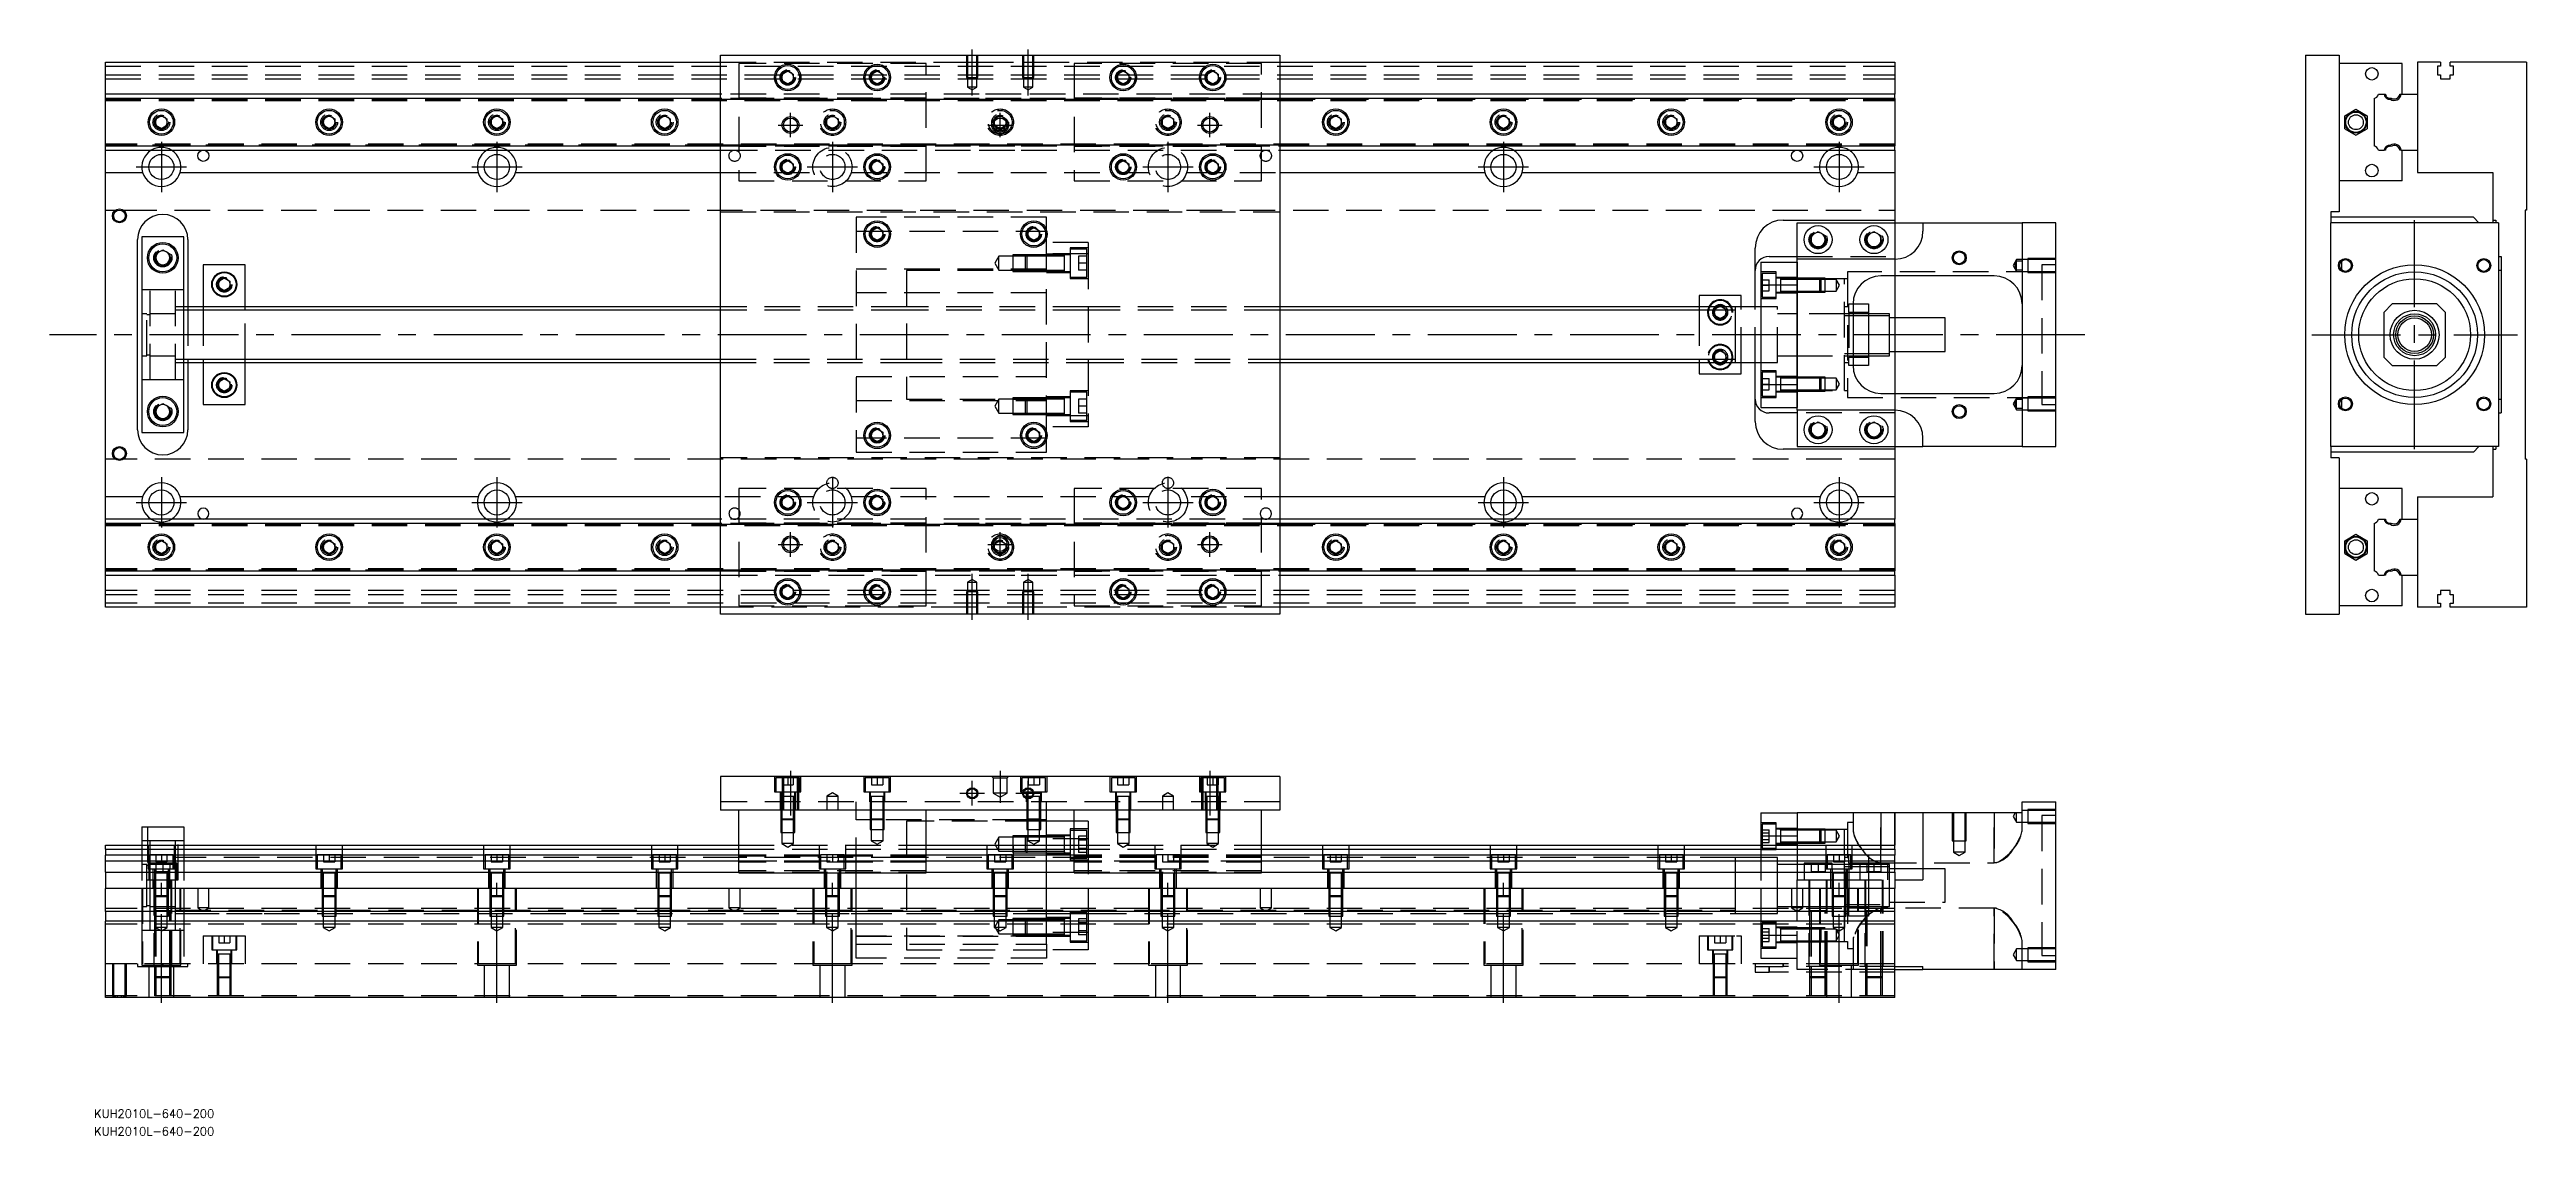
# Model space of a CAD drawing. Extents: x -20 to 866, y -286 to 102.
import ezdxf

# ---------------------------------------------------------------- set-up
doc = ezdxf.new("R2010")
doc.units = 0
doc.linetypes.add('CENTER', pattern=[50.8, 31.75, -6.35, 6.35, -6.35])
doc.linetypes.add('DASHED', pattern=[19.05, 12.7, -6.35])
doc.layers.get('0').update_dxf_attribs({"linetype": 'CONTINUOUS'})
doc.layers.add('CENTER', color=1, linetype='CENTER')
doc.styles.get("Standard").update_dxf_attribs({"font": 'txt.shx', "height": 3, "bigfont": 'bigfont.shx'})

# ---------------------------------------------------------------- blocks, each defined once
blk = doc.blocks.new('*U2')
at = {"color": 7, "linetype": 'CONTINUOUS'}
blk.add_text('KUH2010L-640-200', height=3, dxfattribs=at).set_placement((-4.03, -286.42))
blk = doc.blocks.new('*U3')
at = {"color": 7, "linetype": 'CONTINUOUS'}
blk.add_text('KUH2010L-640-200', height=3, dxfattribs=at).set_placement((-4.03, -280.12))

msp = doc.modelspace()

# ---------------------------------------------------------------- linework, layer by layer
at = {"color": 7, "linetype": 'CONTINUOUS'}
for p, q in [((0, 86), (0, 97.5)), ((0, 97.5), (220, 97.5)), ((220, 100), (420, 100)), ((220, -100), (220, 100)), ((420, 100), (420, -100)), ((420, 97.5), (640, 97.5)), ((640, 97.5), (640, 86)), ((786.86, 100), (798.86, 100)), ((786.86, 100), (786.86, -100)), ((798.86, 100), (798.86, 44)), ((826.86, 97.5), (826.86, 86)), ((835.16, 97.5), (826.86, 97.5)), ((835.16, 97.5), (835.16, 96)), ((838.56, 96), (838.56, 97.5)), ((865.86, 97.5), (838.56, 97.5)), ((865.86, 97.5), (865.86, 44.5)), ((242, 93.1547), (244, 94.309402)), ((242, 90.8453), (242, 93.1547)), ((244, 89.690598), (242, 90.8453)), ((244, 94.309402), (246, 93.1547)), ((246, 90.8453), (244, 89.690598)), ((246, 93.1547), (246, 90.8453)), ((274, 93.1547), (276, 94.309402)), ((274, 90.8453), (274, 93.1547)), ((276, 89.690598), (274, 90.8453)), ((276, 94.309402), (278, 93.1547)), ((278, 90.8453), (276, 89.690598)), ((278, 93.1547), (278, 90.8453)), ((362, 93.1547), (364, 94.309402)), ((362, 90.8453), (362, 93.1547)), ((364, 89.690598), (362, 90.8453)), ((364, 94.309402), (366, 93.1547)), ((366, 90.8453), (364, 89.690598)), ((366, 93.1547), (366, 90.8453)), ((394, 93.1547), (396, 94.309402)), ((394, 90.8453), (394, 93.1547)), ((396, 89.690598), (394, 90.8453)), ((396, 94.309402), (398, 93.1547)), ((398, 90.8453), (396, 89.690598)), ((398, 93.1547), (398, 90.8453)), ((821.36, 97), (798.86, 97)), ((821.36, 86), (821.36, 97)), ((835.16, 96), (834.01, 96)), ((834.01, 96), (834.01, 93)), ((834.01, 93), (835.16, 93)), ((835.16, 93), (835.16, 91.5)), ((835.16, 91.5), (838.56, 91.5)), ((839.71, 96), (838.56, 96)), ((838.56, 91.5), (838.56, 93)), ((838.56, 93), (839.71, 93)), ((839.71, 93), (839.71, 96)), ((0, 84.460392), (0, 86)), ((220, 86), (0, 86)), ((220, 84.460392), (0, 84.460392)), ((0, 67.539608), (0, 84.460392)), ((640, 86), (420, 86)), ((640, 84.460392), (420, 84.460392)), ((640, 84.460392), (640, 86)), ((640, 84.460392), (640, 67.539608)), ((800.860002, 78.309401), (804.860002, 80.618802)), ((804.860002, 80.618802), (808.860002, 78.309401)), ((811.36, 84.460392), (811.36, 67.539608)), ((812.899608, 86), (814.98154, 86)), ((814.98154, 86), (815.38668, 86)), ((820.537372, 86), (821.041934, 86)), ((821.041934, 86), (826.86, 86)), ((826.86, 86), (826.86, 66)), ((826.86, 86), (826.86, 66)), ((18, 77.1547), (20, 78.309402)), ((18, 74.8453), (18, 77.1547)), ((20, 73.690598), (18, 74.8453)), ((20, 78.309402), (22, 77.1547)), ((22, 74.8453), (20, 73.690598)), ((22, 77.1547), (22, 74.8453)), ((78, 77.1547), (80, 78.309402)), ((78, 74.8453), (78, 77.1547)), ((80, 73.690598), (78, 74.8453)), ((80, 78.309402), (82, 77.1547)), ((82, 74.8453), (80, 73.690598)), ((82, 77.1547), (82, 74.8453)), ((138, 77.1547), (140, 78.309402)), ((138, 74.8453), (138, 77.1547)), ((140, 73.690598), (138, 74.8453)), ((140, 78.309402), (142, 77.1547)), ((142, 74.8453), (140, 73.690598)), ((142, 77.1547), (142, 74.8453)), ((198, 77.1547), (200, 78.309402)), ((198, 74.8453), (198, 77.1547)), ((200, 73.690598), (198, 74.8453)), ((200, 78.309402), (202, 77.1547)), ((202, 74.8453), (200, 73.690598)), ((202, 77.1547), (202, 74.8453)), ((438, 77.1547), (440, 78.309402)), ((438, 74.8453), (438, 77.1547)), ((440, 73.690598), (438, 74.8453)), ((440, 78.309402), (442, 77.1547)), ((442, 74.8453), (440, 73.690598)), ((442, 77.1547), (442, 74.8453)), ((498, 77.1547), (500, 78.309402)), ((498, 74.8453), (498, 77.1547)), ((500, 73.690598), (498, 74.8453)), ((500, 78.309402), (502, 77.1547)), ((502, 74.8453), (500, 73.690598)), ((502, 77.1547), (502, 74.8453)), ((558, 77.1547), (560, 78.309402)), ((558, 74.8453), (558, 77.1547)), ((560, 73.690598), (558, 74.8453)), ((560, 78.309402), (562, 77.1547)), ((562, 74.8453), (560, 73.690598)), ((562, 77.1547), (562, 74.8453)), ((618, 77.1547), (620, 78.309402)), ((618, 74.8453), (618, 77.1547)), ((620, 73.690598), (618, 74.8453)), ((620, 78.309402), (622, 77.1547)), ((622, 74.8453), (620, 73.690598)), ((622, 77.1547), (622, 74.8453)), ((800.860002, 73.690599), (800.860002, 78.309401)), ((800.860002, 73.690599), (804.860002, 71.381198)), ((804.860002, 71.381198), (808.860002, 73.690599)), ((808.860002, 78.309401), (808.860002, 73.690599)), ((0, 67.539608), (220, 67.539608)), ((0, 66), (0, 67.539608)), ((0, 66), (220, 66)), ((0, 58), (0, 66)), ((242, 61.1547), (244, 62.309402)), ((244, 62.309402), (246, 61.1547)), ((274, 61.1547), (276, 62.309402)), ((276, 62.309402), (278, 61.1547)), ((362, 61.1547), (364, 62.309402)), ((364, 62.309402), (366, 61.1547)), ((394, 61.1547), (396, 62.309402)), ((396, 62.309402), (398, 61.1547)), ((420, 67.539608), (640, 67.539608)), ((420, 66), (640, 66)), ((640, 66), (640, 67.539608)), ((640, 66), (640, 58)), ((812.899608, 66), (814.98154, 66)), ((815.38668, 66), (814.98154, 66)), ((821.041934, 66), (820.537372, 66)), ((821.041934, 66), (826.86, 66)), ((821.36, 55), (821.36, 66)), ((826.86, 66), (826.86, 58)), ((0, 58), (13.291796, 58)), ((0, -58), (0, 58)), ((26.708204, 58), (133.291796, 58)), ((146.708204, 58), (220, 58)), ((242, 58.8453), (242, 61.1547)), ((244, 57.690598), (242, 58.8453)), ((246, 58.8453), (244, 57.690598)), ((246, 61.1547), (246, 58.8453)), ((274, 58.8453), (274, 61.1547)), ((276, 57.690598), (274, 58.8453)), ((278, 58.8453), (276, 57.690598)), ((278, 61.1547), (278, 58.8453)), ((362, 58.8453), (362, 61.1547)), ((364, 57.690598), (362, 58.8453)), ((366, 58.8453), (364, 57.690598)), ((366, 61.1547), (366, 58.8453)), ((394, 58.8453), (394, 61.1547)), ((396, 57.690598), (394, 58.8453)), ((398, 58.8453), (396, 57.690598)), ((398, 61.1547), (398, 58.8453)), ((420, 58), (493.291796, 58)), ((506.708204, 58), (613.291796, 58)), ((626.708204, 58), (640, 58)), ((640, 58), (640, 41)), ((821.36, 55), (798.86, 55)), ((826.86, 58), (853.86, 58)), ((853.86, 58), (853.86, 41)), ((865.86, 44.5), (865.36, 44.5)), ((865.36, 44.5), (865.36, -44.5)), ((274, 37.1547), (276, 38.309402)), ((274, 34.8453), (274, 37.1547)), ((276, 38.309402), (278, 37.1547)), ((278, 37.1547), (278, 34.8453)), ((330, 37.1547), (332, 38.309402)), ((330, 34.8453), (330, 37.1547)), ((332, 38.309402), (334, 37.1547)), ((334, 37.1547), (334, 34.8453)), ((600, 41), (640, 41)), ((605, 27), (605, 40)), ((605, 40), (650, 40)), ((610, 35.443376), (612.5, 36.886752)), ((610, 32.556624), (610, 35.443376)), ((612.5, 36.886752), (615, 35.443376)), ((615, 35.443376), (615, 32.556624)), ((630, 35.443376), (632.5, 36.886752)), ((630, 32.556624), (630, 35.443376)), ((632.5, 36.886752), (635, 35.443376)), ((635, 35.443376), (635, 32.556624)), ((640, 41), (640, 40)), ((650, 40), (650, 37)), ((650, 40), (685.5, 40)), ((685.5, 40), (685.5, -40)), ((697.5, 40), (685.5, 40)), ((697.5, -40), (697.5, 40)), ((798.86, 44), (795.86, 44)), ((795.86, 44), (795.86, 40)), ((846.86, 42), (795.86, 42)), ((795.86, -40), (795.86, 40)), ((855.86, 40), (795.86, 40)), ((848.86, 40), (846.86, 42)), ((853.86, 41), (854.86, 41)), ((853.86, 41), (853.86, 40)), ((854.86, 41), (854.86, 40)), ((855.86, 40), (855.86, -40)), ((11.5, -34), (11.5, 34)), ((28, 35), (13, 35)), ((13, 35), (13, -35)), ((18, 28.943376), (20.5, 30.386752)), ((18, 26.056624), (18, 28.943376)), ((20.5, 30.386752), (23, 28.943376)), ((23, 28.943376), (23, 26.056624)), ((28, -35), (28, 35)), ((29.5, 34), (29.5, 10)), ((276, 33.690598), (274, 34.8453)), ((278, 34.8453), (276, 33.690598)), ((332, 33.690598), (330, 34.8453)), ((334, 34.8453), (332, 33.690598)), ((590, 10), (590, 31)), ((595, 28), (605, 28)), ((605, 17.78342), (605, 27)), ((640, 27), (605, 27)), ((612.5, 31.113248), (610, 32.556624)), ((615, 32.556624), (612.5, 31.113248)), ((632.5, 31.113248), (630, 32.556624)), ((635, 32.556624), (632.5, 31.113248)), ((855.86, 28), (856.86, 28)), ((856.86, 28), (856.86, -28)), ((20.5, 24.613248), (18, 26.056624)), ((23, 26.056624), (20.5, 24.613248)), ((50, 25), (35, 25)), ((35, 25), (35, 10)), ((40.5, 19.1547), (42.5, 20.309402)), ((40.5, 16.8453), (40.5, 19.1547)), ((42.5, 20.309402), (44.5, 19.1547)), ((44.5, 19.1547), (44.5, 16.8453)), ((50, 10), (50, 25)), ((592, 26), (605, 26)), ((592, 26), (592, 17.78342)), ((592, 17.78342), (592, -17.78342)), ((592, 17.78342), (605, 17.78342)), ((605, 17.78342), (605, -17.78342)), ((605, -17.78342), (605, 17.78342)), ((675.5, 21), (635, 21)), ((640, 21), (640, 6)), ((799.86, 23.06222), (799.86, 26.435254)), ((856.86, 23), (855.86, 23)), ((220, 10), (28, 10)), ((42.5, 15.690598), (40.5, 16.8453)), ((44.5, 16.8453), (42.5, 15.690598)), ((583, 10), (420, 10)), ((585, 14), (570, 14)), ((570, 14), (570, 10)), ((583, 10), (582.995, 10)), ((583, -9.999498), (583, 10)), ((592, 10), (583, 10)), ((583.005, 10), (583, 10)), ((585, 10), (585, 14)), ((625, 11), (630.5, 11)), ((625, 11), (625, -11)), ((630.5, 11), (630.5, 8)), ((817.86, 11), (814.86, 8)), ((833.86, 11), (817.86, 11)), ((836.86, 8), (833.86, 11)), ((630.5, 8), (625, 8)), ((630.5, 8), (630.5, -8)), ((638, 7.5), (630.5, 7.5)), ((638, 6.75), (630.5, 6.75)), ((638, -7.5), (638, 7.5)), ((658, 6), (638, 6)), ((658, -6), (658, 6)), ((814.86, 8), (814.86, -8)), ((836.86, -8), (836.86, 8)), ((625, -8), (630.5, -8)), ((630.5, -6.75), (638, -6.75)), ((630.5, -7.5), (638, -7.5)), ((630.5, -8), (630.5, -11)), ((638, -6), (658, -6)), ((640, -6), (640, -21)), ((814.86, -8), (817.86, -11)), ((833.86, -11), (836.86, -8)), ((28, -10), (220, -10)), ((29.5, -10), (29.5, -34)), ((35, -10), (35, -25)), ((40.5, -16.8453), (42.5, -15.690598)), ((40.5, -19.1547), (40.5, -16.8453)), ((42.5, -15.690598), (44.5, -16.8453)), ((44.5, -16.8453), (44.5, -19.1547)), ((50, -25), (50, -10)), ((420, -10), (583, -10)), ((570, -10), (570, -14)), ((570, -14), (585, -14)), ((582.995, -10), (583, -10)), ((583, -10), (592, -10)), ((583, -10), (583.005, -10)), ((585, -14), (585, -10)), ((590, -31), (590, -10)), ((630.5, -11), (625, -11)), ((817.86, -11), (833.86, -11)), ((18, -26.056624), (20.5, -24.613248)), ((18, -28.943376), (18, -26.056624)), ((20.5, -24.613248), (23, -26.056624)), ((23, -26.056624), (23, -28.943376)), ((35, -25), (50, -25)), ((42.5, -20.309402), (40.5, -19.1547)), ((44.5, -19.1547), (42.5, -20.309402)), ((592, -17.78342), (592, -26)), ((592, -17.78342), (605, -17.78342)), ((592, -26), (605, -26)), ((605, -27), (605, -17.78342)), ((635, -21), (675.5, -21)), ((799.86, -26.435254), (799.86, -23.06222)), ((855.86, -23), (856.86, -23)), ((13, -35), (28, -35)), ((20.5, -30.386752), (18, -28.943376)), ((23, -28.943376), (20.5, -30.386752)), ((274, -34.8453), (276, -33.690598)), ((274, -37.1547), (274, -34.8453)), ((276, -33.690598), (278, -34.8453)), ((278, -34.8453), (278, -37.1547)), ((330, -34.8453), (332, -33.690598)), ((330, -37.1547), (330, -34.8453)), ((332, -33.690598), (334, -34.8453)), ((334, -34.8453), (334, -37.1547)), ((605, -28), (595, -28)), ((640, -27), (605, -27)), ((605, -27), (605, -40)), ((610, -32.556624), (612.5, -31.113248)), ((610, -35.443376), (610, -32.556624)), ((612.5, -31.113248), (615, -32.556624)), ((615, -32.556624), (615, -35.443376)), ((630, -32.556624), (632.5, -31.113248)), ((630, -35.443376), (630, -32.556624)), ((632.5, -31.113248), (635, -32.556624)), ((635, -32.556624), (635, -35.443376)), ((855.86, -28), (856.86, -28)), ((276, -38.309402), (274, -37.1547)), ((278, -37.1547), (276, -38.309402)), ((332, -38.309402), (330, -37.1547)), ((334, -37.1547), (332, -38.309402)), ((640, -41), (600, -41)), ((605, -40), (650, -40)), ((612.5, -36.886752), (610, -35.443376)), ((615, -35.443376), (612.5, -36.886752)), ((632.5, -36.886752), (630, -35.443376)), ((635, -35.443376), (632.5, -36.886752)), ((640, -40), (640, -41)), ((640, -41), (640, -58)), ((650, -40), (650, -37)), ((685.5, -40), (650, -40)), ((685.5, -40), (697.5, -40)), ((795.86, -40), (795.86, -44)), ((855.86, -40), (795.86, -40)), ((846.86, -42), (795.86, -42)), ((798.86, -44), (795.86, -44)), ((798.86, -44), (798.86, -100)), ((846.86, -42), (848.86, -40)), ((853.86, -40), (853.86, -41)), ((853.86, -41), (853.86, -58)), ((853.86, -41), (854.86, -41)), ((854.86, -40), (854.86, -41)), ((865.86, -44.5), (865.36, -44.5)), ((865.86, -44.5), (865.86, -97.5)), ((0, -66), (0, -58)), ((13.291796, -58), (0, -58)), ((133.291796, -58), (26.708204, -58)), ((220, -58), (146.708204, -58)), ((242, -58.8453), (244, -57.690598)), ((242, -61.1547), (242, -58.8453)), ((244, -62.309402), (242, -61.1547)), ((244, -57.690598), (246, -58.8453)), ((246, -61.1547), (244, -62.309402)), ((246, -58.8453), (246, -61.1547)), ((274, -58.8453), (276, -57.690598)), ((274, -61.1547), (274, -58.8453)), ((276, -62.309402), (274, -61.1547)), ((276, -57.690598), (278, -58.8453)), ((278, -61.1547), (276, -62.309402)), ((278, -58.8453), (278, -61.1547)), ((362, -58.8453), (364, -57.690598)), ((362, -61.1547), (362, -58.8453)), ((364, -62.309402), (362, -61.1547)), ((364, -57.690598), (366, -58.8453)), ((366, -61.1547), (364, -62.309402)), ((366, -58.8453), (366, -61.1547)), ((394, -58.8453), (396, -57.690598)), ((394, -61.1547), (394, -58.8453)), ((396, -62.309402), (394, -61.1547)), ((396, -57.690598), (398, -58.8453)), ((398, -61.1547), (396, -62.309402)), ((398, -58.8453), (398, -61.1547)), ((493.291796, -58), (420, -58)), ((613.291796, -58), (506.708204, -58)), ((640, -58), (626.708204, -58)), ((640, -58), (640, -66)), ((821.36, -55), (798.86, -55)), ((821.36, -66), (821.36, -55)), ((826.86, -58), (826.86, -66)), ((826.86, -58), (853.86, -58)), ((0, -67.539608), (0, -66)), ((220, -66), (0, -66)), ((220, -67.539608), (0, -67.539608)), ((0, -84.460392), (0, -67.539608)), ((640, -66), (420, -66)), ((640, -67.539608), (420, -67.539608)), ((640, -67.539608), (640, -66)), ((640, -67.539608), (640, -84.460392)), ((811.36, -67.539608), (811.36, -84.460392)), ((812.899608, -66), (814.98154, -66)), ((814.98154, -66), (815.38668, -66)), ((820.537372, -66), (821.041934, -66)), ((821.041934, -66), (826.86, -66)), ((826.86, -66), (826.86, -86)), ((826.86, -66), (826.86, -86)), ((18, -74.8453), (20, -73.690598)), ((18, -77.1547), (18, -74.8453)), ((20, -78.309402), (18, -77.1547)), ((20, -73.690598), (22, -74.8453)), ((22, -77.1547), (20, -78.309402)), ((22, -74.8453), (22, -77.1547)), ((78, -74.8453), (80, -73.690598)), ((78, -77.1547), (78, -74.8453)), ((80, -78.309402), (78, -77.1547)), ((80, -73.690598), (82, -74.8453)), ((82, -77.1547), (80, -78.309402)), ((82, -74.8453), (82, -77.1547)), ((138, -74.8453), (140, -73.690598)), ((138, -77.1547), (138, -74.8453)), ((140, -78.309402), (138, -77.1547)), ((140, -73.690598), (142, -74.8453)), ((142, -77.1547), (140, -78.309402)), ((142, -74.8453), (142, -77.1547)), ((198, -74.8453), (200, -73.690598)), ((198, -77.1547), (198, -74.8453)), ((200, -78.309402), (198, -77.1547)), ((200, -73.690598), (202, -74.8453)), ((202, -77.1547), (200, -78.309402)), ((202, -74.8453), (202, -77.1547)), ((438, -74.8453), (440, -73.690598)), ((438, -77.1547), (438, -74.8453)), ((440, -78.309402), (438, -77.1547)), ((440, -73.690598), (442, -74.8453)), ((442, -77.1547), (440, -78.309402)), ((442, -74.8453), (442, -77.1547)), ((498, -74.8453), (500, -73.690598)), ((498, -77.1547), (498, -74.8453)), ((500, -78.309402), (498, -77.1547)), ((500, -73.690598), (502, -74.8453)), ((502, -77.1547), (500, -78.309402)), ((502, -74.8453), (502, -77.1547)), ((558, -74.8453), (560, -73.690598)), ((558, -77.1547), (558, -74.8453)), ((560, -78.309402), (558, -77.1547)), ((560, -73.690598), (562, -74.8453)), ((562, -77.1547), (560, -78.309402)), ((562, -74.8453), (562, -77.1547)), ((618, -74.8453), (620, -73.690598)), ((618, -77.1547), (618, -74.8453)), ((620, -78.309402), (618, -77.1547)), ((620, -73.690598), (622, -74.8453)), ((622, -77.1547), (620, -78.309402)), ((622, -74.8453), (622, -77.1547)), ((800.860002, -73.690599), (804.860002, -71.381198)), ((800.860002, -78.309401), (800.860002, -73.690599)), ((800.860002, -78.309401), (804.860002, -80.618802)), ((804.860002, -71.381198), (808.860002, -73.690599)), ((804.860002, -80.618802), (808.860002, -78.309401)), ((808.860002, -73.690599), (808.860002, -78.309401)), ((0, -84.460392), (220, -84.460392)), ((0, -86), (0, -84.460392)), ((0, -86), (220, -86)), ((0, -97.5), (0, -86)), ((420, -84.460392), (640, -84.460392)), ((420, -86), (640, -86)), ((640, -86), (640, -84.460392)), ((640, -86), (640, -97.5)), ((812.899608, -86), (814.98154, -86)), ((815.38668, -86), (814.98154, -86)), ((821.041934, -86), (820.537372, -86)), ((821.041934, -86), (826.86, -86)), ((821.36, -97), (821.36, -86)), ((826.86, -86), (826.86, -97.5)), ((242, -90.8453), (244, -89.690598)), ((242, -93.1547), (242, -90.8453)), ((244, -94.309402), (242, -93.1547)), ((244, -89.690598), (246, -90.8453)), ((246, -93.1547), (244, -94.309402)), ((246, -90.8453), (246, -93.1547)), ((274, -90.8453), (276, -89.690598)), ((274, -93.1547), (274, -90.8453)), ((276, -94.309402), (274, -93.1547)), ((276, -89.690598), (278, -90.8453)), ((278, -93.1547), (276, -94.309402)), ((278, -90.8453), (278, -93.1547)), ((362, -90.8453), (364, -89.690598)), ((362, -93.1547), (362, -90.8453)), ((364, -94.309402), (362, -93.1547)), ((364, -89.690598), (366, -90.8453)), ((366, -93.1547), (364, -94.309402)), ((366, -90.8453), (366, -93.1547)), ((394, -90.8453), (396, -89.690598)), ((394, -93.1547), (394, -90.8453)), ((396, -94.309402), (394, -93.1547)), ((396, -89.690598), (398, -90.8453)), ((398, -93.1547), (396, -94.309402)), ((398, -90.8453), (398, -93.1547)), ((821.36, -97), (798.86, -97)), ((835.16, -93), (834.01, -93)), ((834.01, -93), (834.01, -96)), ((834.01, -96), (835.16, -96)), ((838.56, -91.5), (835.16, -91.5)), ((835.16, -91.5), (835.16, -93)), ((835.16, -96), (835.16, -97.5)), ((838.56, -93), (838.56, -91.5)), ((839.71, -93), (838.56, -93)), ((838.56, -97.5), (838.56, -96)), ((838.56, -96), (839.71, -96)), ((839.71, -96), (839.71, -93)), ((220, -97.5), (0, -97.5)), ((420, -100), (220, -100)), ((640, -97.5), (420, -97.5)), ((786.86, -100), (798.86, -100)), ((835.16, -97.5), (826.86, -97.5)), ((865.86, -97.5), (838.56, -97.5)), ((420, -158.03), (220, -158.03)), ((220, -158.03), (220, -170.03)), ((420, -158.03), (420, -170.03)), ((329.9, -165.13), (329.9, -165.676966)), ((329.9, -165.676966), (329.9, -166.027498)), ((331.67033, -165.13), (331.229838, -165.13)), ((685.5, -171.03), (685.5, -167.03)), ((685.5, -167.03), (697.5, -167.03)), ((697.5, -227.03), (697.5, -167.03)), ((13, -176.03), (13, -182.53)), ((13, -176.03), (28, -176.03)), ((28, -176.03), (28, -182.53)), ((420, -170.03), (220, -170.03)), ((226.5, -192.53), (226.5, -170.03)), ((293.5, -192.53), (293.5, -170.03)), ((336.5, -182.53), (336.5, -170.03)), ((346.5, -174.03), (336.5, -174.03)), ((346.5, -192.53), (346.5, -170.03)), ((413.5, -192.53), (413.5, -170.03)), ((592, -171.03), (605, -171.03)), ((592, -171.03), (592, -179.24658)), ((640, -171.03), (605, -171.03)), ((605, -171.03), (605, -182.53)), ((640, -182.53), (640, -171.03)), ((650, -171.03), (640, -171.03)), ((650, -171.03), (650, -195.03)), ((685.5, -171.03), (650, -171.03)), ((0, -184.069608), (0, -182.53)), ((0, -182.53), (226.5, -182.53)), ((0, -184.069608), (0, -186.15154)), ((0, -184.069608), (226.5, -184.069608)), ((293.5, -182.53), (346.5, -182.53)), ((293.5, -184.069608), (346.5, -184.069608)), ((413.5, -182.53), (640, -182.53)), ((413.5, -184.069608), (640, -184.069608)), ((592, -179.24658), (605, -179.24658)), ((592, -179.24658), (592, -182.53)), ((640, -184.069608), (640, -182.53)), ((640, -184.069608), (640, -186.15154)), ((226.5, -186.15154), (0, -186.15154)), ((0, -188.366666), (0, -186.15154)), ((0, -192.211934), (0, -188.366666)), ((226.5, -188.366666), (0, -188.366666)), ((0, -192.211934), (0, -198.03)), ((0, -192.211934), (226.5, -192.211934)), ((226.5, -192.53), (293.5, -192.53)), ((346.5, -186.15154), (293.5, -186.15154)), ((346.5, -188.366666), (293.5, -188.366666)), ((293.5, -192.211934), (346.5, -192.211934)), ((346.5, -192.53), (413.5, -192.53)), ((640, -186.15154), (413.5, -186.15154)), ((640, -188.366666), (413.5, -188.366666)), ((413.5, -192.211934), (640, -192.211934)), ((640, -188.366666), (640, -186.15154)), ((640, -192.211934), (640, -188.366666)), ((640, -192.211934), (640, -198.03)), ((640, -198.03), (0, -198.03)), ((0, -206.33), (0, -198.03)), ((640, -195.03), (650, -195.03)), ((640, -206.33), (640, -198.03)), ((640, -206.33), (0, -206.33)), ((0, -206.33), (0, -209.73)), ((640, -209.73), (0, -209.73)), ((0, -237.03), (0, -209.73)), ((18, -208.03), (18, -209.73)), ((23, -209.73), (23, -206.33)), ((640, -209.73), (640, -206.33)), ((640, -237.03), (640, -209.73)), ((640, -226.03), (650, -226.03)), ((640, -227.03), (650, -227.03)), ((650, -227.03), (650, -226.03)), ((697.5, -227.03), (650, -227.03)), ((640, -237.03), (0, -237.03))]:
    msp.add_line(p, q, dxfattribs=at)
at = {"color": 3, "linetype": 'DASHED'}
for p, q in [((220, 97.5), (308.000006, 97.5)), ((308.000006, 100), (308.000006, 92)), ((308.000006, 97.5), (311.999994, 97.5)), ((308.35, 100), (308.35, 92)), ((311.65, 92), (311.65, 100)), ((311.999994, 92), (311.999994, 100)), ((311.999994, 97.5), (328.000006, 97.5)), ((328.000006, 100), (328.000006, 92)), ((328.000006, 97.5), (331.999994, 97.5)), ((328.35, 100), (328.35, 92)), ((331.65, 92), (331.65, 100)), ((331.999994, 92), (331.999994, 100)), ((331.999994, 97.5), (420, 97.5)), ((0, 96), (640, 96)), ((0, 93), (640, 93)), ((0, 91.5), (640, 91.5)), ((226.5, 97), (226.5, 55)), ((293.5, 97), (226.5, 97)), ((246.483582, 92.286038), (246.5, 92)), ((278.483582, 92.286038), (278.5, 92)), ((293.5, 55), (293.5, 97)), ((308.000006, 92), (311.999994, 92)), ((308.35, 92), (308.35, 88.5)), ((311.65, 88.5), (311.65, 92)), ((328.000006, 92), (331.999994, 92)), ((328.35, 92), (328.35, 88.5)), ((331.65, 88.5), (331.65, 92)), ((413.5, 97), (346.5, 97)), ((346.5, 97), (346.5, 55)), ((366.483582, 92.286038), (366.5, 92)), ((398.483582, 92.286038), (398.5, 92)), ((413.5, 55), (413.5, 97)), ((0, 84.204452), (220, 84.204452)), ((0, 84.2), (640, 84.2)), ((0, 83.8), (640, 83.8)), ((220.5, 86), (220, 86)), ((220.5, 84.460392), (220, 84.460392)), ((220, 84.204452), (220.5, 84.204452)), ((312.5, 86), (220.5, 86)), ((312.5, 84.460392), (220.5, 84.460392)), ((220.5, 84.204452), (419.5, 84.204452)), ((293.5, 84.643014), (226.5, 84.643014)), ((226.5, 84.6), (293.5, 84.6)), ((226.5, 84.3), (293.5, 84.3)), ((311.65, 88.5), (308.35, 88.5)), ((308.35, 88.5), (310, 87.547372)), ((310, 87.547372), (311.65, 88.5)), ((327.5, 86), (312.5, 86)), ((327.5, 84.460392), (312.5, 84.460392)), ((419.5, 86), (327.5, 86)), ((419.5, 84.460392), (327.5, 84.460392)), ((331.65, 88.5), (328.35, 88.5)), ((328.35, 88.5), (330, 87.547372)), ((330, 87.547372), (331.65, 88.5)), ((413.5, 84.643014), (346.5, 84.643014)), ((346.5, 84.6), (413.5, 84.6)), ((346.5, 84.3), (413.5, 84.3)), ((420, 86), (419.5, 86)), ((420, 84.460392), (419.5, 84.460392)), ((419.5, 84.204452), (420, 84.204452)), ((420, 84.204452), (640, 84.204452)), ((22.483582, 76.286038), (22.5, 76)), ((77.5, 76), (77.518502, 76.303588)), ((142.483582, 76.286038), (142.5, 76)), ((197.5, 76), (197.518502, 76.303588)), ((258, 77.1547), (260, 78.309402)), ((258, 74.8453), (258, 77.1547)), ((260, 73.690598), (258, 74.8453)), ((260, 78.309402), (262, 77.1547)), ((262, 74.8453), (260, 73.690598)), ((262, 77.1547), (262, 74.8453)), ((262.483582, 76.286038), (262.5, 76)), ((318, 77.1547), (320, 78.309402)), ((318, 74.8453), (318, 77.1547)), ((320, 73.690598), (318, 74.8453)), ((320, 78.309402), (322, 77.1547)), ((322, 74.8453), (320, 73.690598)), ((322, 77.1547), (322, 74.8453)), ((322.483582, 76.286038), (322.5, 76)), ((378, 77.1547), (380, 78.309402)), ((378, 74.8453), (378, 77.1547)), ((380, 73.690598), (378, 74.8453)), ((380, 78.309402), (382, 77.1547)), ((382, 74.8453), (380, 73.690598)), ((382, 77.1547), (382, 74.8453)), ((382.483582, 76.286038), (382.5, 76)), ((437.5, 76), (437.518502, 76.303588)), ((502.483582, 76.286038), (502.5, 76)), ((557.5, 76), (557.518502, 76.303588)), ((622.483582, 76.286038), (622.5, 76)), ((640, 68.2), (0, 68.2)), ((640, 67.8), (0, 67.8)), ((220, 67.795548), (0, 67.795548)), ((220.5, 67.795548), (220, 67.795548)), ((220, 67.539608), (220.5, 67.539608)), ((220, 66), (220.5, 66)), ((419.5, 67.795548), (220.5, 67.795548)), ((220.5, 67.539608), (312.5, 67.539608)), ((220.5, 66), (312.5, 66)), ((293.5, 67.7), (226.5, 67.7)), ((293.5, 67.4), (226.5, 67.4)), ((293.5, 67.356986), (226.5, 67.356986)), ((312.5, 67.539608), (327.5, 67.539608)), ((312.5, 66), (327.5, 66)), ((327.5, 67.539608), (419.5, 67.539608)), ((327.5, 66), (419.5, 66)), ((413.5, 67.7), (346.5, 67.7)), ((413.5, 67.4), (346.5, 67.4)), ((413.5, 67.356986), (346.5, 67.356986)), ((420, 67.795548), (419.5, 67.795548)), ((419.5, 67.539608), (420, 67.539608)), ((419.5, 66), (420, 66)), ((640, 67.795548), (420, 67.795548)), ((220, 58), (253.291796, 58)), ((226.5, 55), (293.5, 55)), ((246.483582, 60.286038), (246.5, 60)), ((266.708204, 58), (373.291796, 58)), ((278.483582, 60.286038), (278.5, 60)), ((346.5, 55), (413.5, 55)), ((361.5, 60), (361.512884, 60.253488)), ((386.708204, 58), (420, 58)), ((398.483582, 60.286038), (398.5, 60)), ((0, 44.5), (4.359688, 44.5)), ((5.640312, 44.5), (640, 44.5)), ((220, 44), (420, 44)), ((336.5, 42), (268.5, 42)), ((268.5, 42), (268.5, -42)), ((268.5, 37), (336.5, 37)), ((273.5, 36), (273.512884, 36.253488)), ((329.5, 36), (329.518502, 36.303588)), ((336.5, 37.52069), (336.5, 42)), ((336.5, 34.47931), (336.5, 37.52069)), ((640, 40), (640, 28)), ((23.477798, 27.864306), (23.5, 27.5)), ((319.5, 28.04775), (318.056624, 25.54775)), ((319.5, 23.04775), (319.5, 28.04775)), ((324.5, 28.04775), (319.5, 28.04775)), ((324.5, 28.547744), (324.5, 22.547754)), ((329.49998, 28.547744), (324.5, 28.547744)), ((328.99998, 28.04775), (324.5, 28.04775)), ((329.5, 28.54775), (329, 28.04775)), ((329, 23.04775), (329, 28.04775)), ((336.5, 28.04775), (329, 28.04775)), ((336.5, 28.547744), (329.499994, 28.547744)), ((329.5, 28.54775), (329.5, 22.54775)), ((336.5, 28.54775), (329.5, 28.54775)), ((336.5, -34.47931), (336.5, 34.47931)), ((351.5, 33), (336.5, 33)), ((351.5, 28.982754), (336.5, 28.982754)), ((345, 28.84775), (336.5, 28.84775)), ((343, 28.54775), (336.50002, 28.54775)), ((343, 28.04775), (336.50002, 28.04775)), ((343, 28.54775), (342.995, 28.54775)), ((343, 28.04775), (343, 28.547754)), ((343, 28.197952), (343, 28.54775)), ((345, 28.54775), (343, 28.54775)), ((343.005, 28.54775), (343, 28.54775)), ((343, 22.8974), (343, 28.197952)), ((345, 31.04775), (345, 20.04775)), ((351.5, 31.04775), (345, 31.04775)), ((351, 30.54775), (345, 30.54775)), ((348, 28.04775), (348, 25.54775)), ((351, 28.04775), (348, 28.04775)), ((351, 20.54775), (351, 30.54775)), ((351.5, 33), (351.5, 28.982754)), ((351.5, 28.982754), (351.5, -28.982754)), ((605, 28), (640, 28)), ((615.477798, 34.364306), (615.5, 34)), ((629.5, 34), (629.520026, 34.346056)), ((640, 28), (640, 27)), ((640, 27), (640, 21)), ((683.5, 26.848738), (682.287564, 24.748738)), ((683.5, 26.435254), (683.5, 26.848738)), ((687.5, 26.848738), (683.5, 26.848738)), ((687.5, 27.248732), (687.5, 22.248742)), ((697.5, 27.248732), (687.5, 27.248732)), ((697.5, 26.848738), (687.5, 26.848738)), ((40, 18), (40.012884, 18.253488)), ((336.5, 23.5), (268.5, 23.5)), ((286.5, 23), (286.5, -23)), ((336.5, 23), (286.5, 23)), ((318.056624, 25.54775), (319.5, 23.04775)), ((319.5, 23.04775), (324.5, 23.04775)), ((324.5, 23.04775), (328.99998, 23.04775)), ((324.5, 22.547754), (329.49998, 22.547754)), ((329, 23.04775), (329.5, 22.54775)), ((329, 23.04775), (336.5, 23.04775)), ((329.5, 22.547754), (336.5, 22.547754)), ((329.5, 22.54775), (336.5, 22.54775)), ((336.5, 22.24775), (345, 22.24775)), ((336.50002, 23.04775), (343, 23.04775)), ((336.50002, 22.54775), (343.005, 22.54775)), ((342.995, 22.54775), (345, 22.54775)), ((343, 22.547744), (343, 23.04775)), ((343, 22.54775), (343, 22.8974)), ((345, 20.54775), (351, 20.54775)), ((345, 20.04775), (351.5, 20.04775)), ((348, 25.54775), (348, 23.04775)), ((351, 25.54775), (348, 25.54775)), ((351, 23.04775), (348, 23.04775)), ((597.5, 22.42767), (592, 22.42767)), ((592.5, 21.92767), (592.5, 13.42767)), ((597.5, 21.92767), (592.5, 21.92767)), ((592.5, 19.67767), (595, 19.67767)), ((595, 17.67767), (595, 19.67767)), ((597.5, 12.92767), (597.5, 22.42767)), ((605, 20.42767), (597.5, 20.42767)), ((599.1, 20.17767), (597.5, 20.17767)), ((599.1, 20.17767), (599.095, 20.17767)), ((599.1, 20.17767), (599.1, 19.92022)), ((599.105, 20.17767), (599.1, 20.17767)), ((604.99998, 20.17767), (599.1, 20.17767)), ((599.1, 19.92022), (599.1, 15.435068)), ((604.99998, 19.77767), (599.1, 19.77767)), ((605, 26), (605, 17.78342)), ((613.1, 20.17767), (605, 20.17767)), ((613.1, 20.177664), (605, 20.177664)), ((622, 20), (605, 20)), ((613.5, 19.77767), (605, 19.77767)), ((613.1, 15.17767), (613.1, 20.17767)), ((613.5, 19.77767), (613.1, 20.17767)), ((615, 20.177664), (613.10002, 20.177664)), ((613.5, 19.77767), (613.5, 15.57767)), ((615, 19.77767), (613.50002, 19.77767)), ((615, 15.177674), (615, 20.177664)), ((619, 19.77767), (615, 19.77767)), ((619, 19.77767), (619, 15.57767)), ((620.212436, 17.67767), (619, 19.77767)), ((622, -20), (622, 20)), ((623, 20), (622, 20)), ((623, 22.5), (623, -22.5)), ((692.5, 22.5), (623, 22.5)), ((682.287564, 24.748738), (683.5, 22.648738)), ((683.016436, 24.911344), (683.060666, 25.226886)), ((683.060666, 25.226886), (683.163852, 25.611128)), ((683.163852, 25.611128), (683.302956, 25.985522)), ((683.302956, 25.985522), (683.5, 26.435254)), ((683.5, 23.06222), (683.5, 26.435794)), ((683.5, 26.435254), (685.5, 26.435254)), ((683.5, 22.648738), (683.5, 23.06222)), ((685.5, 23.06222), (683.5, 23.06222)), ((683.5, 22.648738), (687.5, 22.648738)), ((687.5, 22.648738), (697.5, 22.648738)), ((687.5, 22.248742), (697.5, 22.248742)), ((692.5, 25), (692.5, -25)), ((697.5, 25), (692.5, 25)), ((16, 16), (13, 16)), ((16, -16), (16, 16)), ((25, 16), (16, 16)), ((25, -16), (25, 16)), ((28, 16), (25, 16)), ((28, 10), (25, 10)), ((29.5, 10), (29.5, 8.75)), ((35, 10), (35, 8.75)), ((50, 8.75), (50, 10)), ((286.49998, 10), (220, 10)), ((336.5, 15), (268.5, 15)), ((351.5, 10), (286.5, 10)), ((420, 10), (351.50002, 10)), ((570, 10), (570, 8.75)), ((575.5, 9.1547), (576.964102, 10)), ((575.5, 8.75), (575.5, 9.1547)), ((576.964102, 10), (577.5, 10.309402)), ((577.5, 10.309402), (578.035898, 10)), ((578.035898, 10), (579.5, 9.1547)), ((579.5, 9.1547), (579.5, 8.75)), ((585, -10), (585, 10)), ((590, -10), (590, 10)), ((592, 12.92767), (597.5, 12.92767)), ((598, 10), (592, 10)), ((592.5, 17.67767), (595, 17.67767)), ((592.5, 15.67767), (595, 15.67767)), ((592.5, 13.42767), (597.5, 13.42767)), ((595, 15.67767), (595, 17.67767)), ((597.5, 15.17767), (599.1, 15.17767)), ((597.5, 14.92767), (605, 14.92767)), ((598, -10), (598, 10)), ((599.095, 15.17767), (599.1, 15.17767)), ((599.1, 15.57767), (604.99998, 15.57767)), ((599.1, 15.435068), (599.1, 15.17767)), ((599.1, 15.17767), (599.105, 15.17767)), ((599.1, 15.17767), (604.99998, 15.17767)), ((605, 15.57767), (613.5, 15.57767)), ((605, 15.177674), (613.1, 15.177674)), ((605, 15.17767), (613.1, 15.17767)), ((613.1, 15.17767), (613.5, 15.57767)), ((613.10002, 15.177674), (615, 15.177674)), ((613.50002, 15.57767), (615, 15.57767)), ((615, 15.57767), (619, 15.57767)), ((619, 15.57767), (620.212436, 17.67767)), ((623.5, 10), (622, 10)), ((623.5, 11), (625, 11)), ((623.5, 8), (623.5, 11)), ((14.85, 7.5), (13, 7.5)), ((14.85, -7.5), (14.85, 7.5)), ((16, 7.15), (14.85, 7.15)), ((25, 7.5), (16, 7.5)), ((28, 8.75), (25, 8.75)), ((29.5, 8.75), (29.5, -8.75)), ((35, 8.75), (35, -8.75)), ((50, -8.75), (50, 8.75)), ((286.49998, 8.75), (220, 8.75)), ((351.5, 8.75), (286.5, 8.75)), ((420, 8.75), (351.50002, 8.75)), ((570, 8.75), (570, -8.75)), ((575.5, 6.8453), (575.5, 8.75)), ((577.5, 5.690598), (575.5, 6.8453)), ((579.5, 6.8453), (577.5, 5.690598)), ((579.5, 8.75), (579.5, 6.8453)), ((579.983582, 8.286038), (580, 8)), ((605, 7.5), (598, 7.5)), ((622, 7.5), (605, 7.5)), ((622, 7.5), (621.995, 7.5)), ((623.5, 7.5), (622, 7.5)), ((622.005, 7.5), (622, 7.5)), ((623.5, 6.75), (622, 6.75)), ((623.5, 8), (623.5, -8)), ((625, 8), (623.5, 8)), ((625, 7.5), (623.5, 7.5)), ((625, 6.75), (623.5, 6.75)), ((630.5, 7.5), (625, 7.5)), ((630.5, 6.75), (625, 6.75)), ((640, 6), (640, -6)), ((13, -7.5), (14.85, -7.5)), ((14.85, -7.15), (16, -7.15)), ((16, -7.5), (25, -7.5)), ((25, -8.75), (28, -8.75)), ((29.5, -8.75), (29.5, -10)), ((35, -8.75), (35, -10)), ((50, -10), (50, -8.75)), ((220, -8.75), (286.49998, -8.75)), ((286.5, -8.75), (351.5, -8.75)), ((351.50002, -8.75), (420, -8.75)), ((570, -8.75), (570, -10)), ((575, -8), (575.018502, -7.696412)), ((575.5, -6.8453), (577.5, -5.690598)), ((575.5, -8.75), (575.5, -6.8453)), ((575.5, -9.1547), (575.5, -8.75)), ((577.5, -5.690598), (579.5, -6.8453)), ((579.5, -6.8453), (579.5, -8.75)), ((579.5, -8.75), (579.5, -9.1547)), ((598, -7.5), (605, -7.5)), ((605, -7.5), (622, -7.5)), ((621.995, -7.5), (622, -7.5)), ((622, -6.75), (623.5, -6.75)), ((622, -7.5), (623.5, -7.5)), ((622, -7.5), (622.005, -7.5)), ((623.5, -6.75), (625, -6.75)), ((623.5, -7.5), (625, -7.5)), ((623.5, -8), (625, -8)), ((623.5, -11), (623.5, -8)), ((625, -6.75), (630.5, -6.75)), ((625, -7.5), (630.5, -7.5)), ((13, -16), (16, -16)), ((16, -16), (25, -16)), ((25, -10), (28, -10)), ((25, -16), (28, -16)), ((44.983582, -17.713962), (45, -18)), ((220, -10), (286.49998, -10)), ((268.5, -15), (336.5, -15)), ((286.5, -10), (351.5, -10)), ((351.50002, -10), (420, -10)), ((576.964102, -10), (575.5, -9.1547)), ((577.5, -10.309402), (576.964102, -10)), ((578.035898, -10), (577.5, -10.309402)), ((579.5, -9.1547), (578.035898, -10)), ((583, -10), (583, -9.999498)), ((592, -10), (598, -10)), ((597.5, -12.92767), (592, -12.92767)), ((592.5, -13.42767), (592.5, -21.92767)), ((597.5, -13.42767), (592.5, -13.42767)), ((592.5, -15.67767), (595, -15.67767)), ((592.5, -17.67767), (595, -17.67767)), ((595, -17.67767), (595, -15.67767)), ((595, -19.67767), (595, -17.67767)), ((597.5, -22.42767), (597.5, -12.92767)), ((605, -14.92767), (597.5, -14.92767)), ((599.1, -15.17767), (597.5, -15.17767)), ((599.1, -15.17767), (599.095, -15.17767)), ((599.1, -15.17767), (599.1, -15.435118)), ((599.105, -15.17767), (599.1, -15.17767)), ((604.99998, -15.17767), (599.1, -15.17767)), ((599.1, -15.435118), (599.1, -19.920272)), ((604.99998, -15.57767), (599.1, -15.57767)), ((613.1, -15.17767), (605, -15.17767)), ((613.1, -15.177674), (605, -15.177674)), ((613.5, -15.57767), (605, -15.57767)), ((613.1, -20.17767), (613.1, -15.17767)), ((613.5, -15.57767), (613.1, -15.17767)), ((615, -15.177674), (613.10002, -15.177674)), ((613.5, -15.57767), (613.5, -19.77767)), ((615, -15.57767), (613.50002, -15.57767)), ((615, -20.177664), (615, -15.177674)), ((619, -15.57767), (615, -15.57767)), ((619, -15.57767), (619, -19.77767)), ((620.212436, -17.67767), (619, -15.57767)), ((619, -19.77767), (620.212436, -17.67767)), ((622, -10), (623.5, -10)), ((625, -11), (623.5, -11)), ((268.5, -23.5), (336.5, -23.5)), ((286.5, -23), (336.5, -23)), ((319.5, -23.04775), (318.056624, -25.54775)), ((318.056624, -25.54775), (319.5, -28.04775)), ((319.5, -28.04775), (319.5, -23.04775)), ((324.5, -23.04775), (319.5, -23.04775)), ((324.5, -22.547754), (324.5, -28.547744)), ((329.49998, -22.547754), (324.5, -22.547754)), ((328.99998, -23.04775), (324.5, -23.04775)), ((329.5, -22.54775), (329, -23.04775)), ((329, -28.04775), (329, -23.04775)), ((336.5, -23.04775), (329, -23.04775)), ((329.5, -22.54775), (329.5, -28.54775)), ((336.5, -22.54775), (329.5, -22.54775)), ((336.5, -22.547754), (329.5, -22.547754)), ((345, -22.24775), (336.5, -22.24775)), ((343.005, -22.54775), (336.50002, -22.54775)), ((343, -23.04775), (336.50002, -23.04775)), ((345, -22.54775), (342.995, -22.54775)), ((343, -23.04775), (343, -22.547744)), ((343, -22.897546), (343, -22.54775)), ((343, -28.198098), (343, -22.897546)), ((345, -20.04775), (345, -31.04775)), ((351.5, -20.04775), (345, -20.04775)), ((351, -20.54775), (345, -20.54775)), ((348, -23.04775), (348, -25.54775)), ((351, -23.04775), (348, -23.04775)), ((348, -25.54775), (348, -28.04775)), ((351, -25.54775), (348, -25.54775)), ((351, -30.54775), (351, -20.54775)), ((592, -22.42767), (597.5, -22.42767)), ((592.5, -19.67767), (595, -19.67767)), ((592.5, -21.92767), (597.5, -21.92767)), ((597.5, -20.17767), (599.1, -20.17767)), ((597.5, -20.42767), (605, -20.42767)), ((599.095, -20.17767), (599.1, -20.17767)), ((599.1, -19.77767), (604.99998, -19.77767)), ((599.1, -19.920272), (599.1, -20.17767)), ((599.1, -20.17767), (599.105, -20.17767)), ((599.1, -20.17767), (604.99998, -20.17767)), ((605, -17.78342), (605, -26)), ((605, -19.77767), (613.5, -19.77767)), ((605, -20), (622, -20)), ((605, -20.177664), (613.1, -20.177664)), ((605, -20.17767), (613.1, -20.17767)), ((613.1, -20.17767), (613.5, -19.77767)), ((613.10002, -20.177664), (615, -20.177664)), ((613.50002, -19.77767), (615, -19.77767)), ((615, -19.77767), (619, -19.77767)), ((622, -20), (623, -20)), ((623, -22.5), (692.5, -22.5)), ((640, -21), (640, -27)), ((683.5, -22.648738), (682.287564, -24.748738)), ((682.287564, -24.748738), (683.5, -26.848738)), ((683.016436, -24.586132), (683.060666, -24.27059)), ((683.060666, -24.27059), (683.163852, -23.886348)), ((683.163852, -23.886348), (683.302956, -23.511954)), ((683.302956, -23.511954), (683.5, -23.06222)), ((683.5, -23.06222), (683.5, -22.648738)), ((687.5, -22.648738), (683.5, -22.648738)), ((683.5, -26.435254), (683.5, -23.06168)), ((683.5, -23.06222), (685.5, -23.06222)), ((683.5, -26.848738), (683.5, -26.435254)), ((685.5, -26.435254), (683.5, -26.435254)), ((687.5, -22.248742), (687.5, -27.248732)), ((697.5, -22.248742), (687.5, -22.248742)), ((697.5, -22.648738), (687.5, -22.648738)), ((692.5, -25), (697.5, -25)), ((23.477798, -27.135694), (23.5, -27.5)), ((319.5, -28.04775), (324.5, -28.04775)), ((324.5, -28.04775), (328.99998, -28.04775)), ((324.5, -28.547744), (329.49998, -28.547744)), ((329, -28.04775), (336.5, -28.04775)), ((329, -28.04775), (329.5, -28.54775)), ((329.499994, -28.547744), (336.5, -28.547744)), ((329.5, -28.54775), (336.5, -28.54775)), ((336.5, -28.84775), (345, -28.84775)), ((351.5, -28.982754), (336.5, -28.982754)), ((351.5, -33), (336.5, -33)), ((336.5, -37.52069), (336.5, -34.47931)), ((336.50002, -28.04775), (343, -28.04775)), ((336.50002, -28.54775), (343, -28.54775)), ((342.995, -28.54775), (343, -28.54775)), ((343, -28.547754), (343, -28.04775)), ((343, -28.54775), (343, -28.198098)), ((343, -28.54775), (345, -28.54775)), ((343, -28.54775), (343.005, -28.54775)), ((345, -30.54775), (351, -30.54775)), ((345, -31.04775), (351.5, -31.04775)), ((351, -28.04775), (348, -28.04775)), ((351.5, -28.982754), (351.5, -33)), ((640, -28), (605, -28)), ((615.477798, -33.635694), (615.5, -34)), ((635.477798, -33.635694), (635.5, -34)), ((640, -27), (640, -28)), ((640, -28), (640, -40)), ((683.5, -26.848738), (687.5, -26.848738)), ((687.5, -26.848738), (697.5, -26.848738)), ((687.5, -27.248732), (697.5, -27.248732)), ((420, -44), (220, -44)), ((336.5, -37), (268.5, -37)), ((268.5, -42), (336.5, -42)), ((273.5, -36), (273.512884, -35.746512)), ((329.5, -36), (329.518502, -35.696412)), ((336.5, -42), (336.5, -37.52069)), ((4.359688, -44.5), (0, -44.5)), ((640, -44.5), (5.640312, -44.5)), ((253.291796, -58), (220, -58)), ((293.5, -55), (226.5, -55)), ((226.5, -55), (226.5, -97)), ((246.483582, -59.713962), (246.5, -60)), ((373.291796, -58), (266.708204, -58)), ((278.483582, -59.713962), (278.5, -60)), ((293.5, -97), (293.5, -55)), ((413.5, -55), (346.5, -55)), ((346.5, -55), (346.5, -97)), ((366.483582, -59.713962), (366.5, -60)), ((420, -58), (386.708204, -58)), ((398.483582, -59.713962), (398.5, -60)), ((413.5, -97), (413.5, -55)), ((0, -67.795548), (220, -67.795548)), ((0, -67.8), (640, -67.8)), ((0, -68.2), (640, -68.2)), ((220.5, -66), (220, -66)), ((220.5, -67.539608), (220, -67.539608)), ((220, -67.795548), (220.5, -67.795548)), ((312.5, -66), (220.5, -66)), ((312.5, -67.539608), (220.5, -67.539608)), ((220.5, -67.795548), (419.5, -67.795548)), ((293.5, -67.356986), (226.5, -67.356986)), ((226.5, -67.4), (293.5, -67.4)), ((226.5, -67.7), (293.5, -67.7)), ((327.5, -66), (312.5, -66)), ((327.5, -67.539608), (312.5, -67.539608)), ((419.5, -66), (327.5, -66)), ((419.5, -67.539608), (327.5, -67.539608)), ((413.5, -67.356986), (346.5, -67.356986)), ((346.5, -67.4), (413.5, -67.4)), ((346.5, -67.7), (413.5, -67.7)), ((420, -66), (419.5, -66)), ((420, -67.539608), (419.5, -67.539608)), ((419.5, -67.795548), (420, -67.795548)), ((420, -67.795548), (640, -67.795548)), ((22.483582, -75.713962), (22.5, -76)), ((82.483582, -75.713962), (82.5, -76)), ((142.483582, -75.713962), (142.5, -76)), ((202.483582, -75.713962), (202.5, -76)), ((258, -74.8453), (260, -73.690598)), ((258, -77.1547), (258, -74.8453)), ((260, -78.309402), (258, -77.1547)), ((260, -73.690598), (262, -74.8453)), ((262, -77.1547), (260, -78.309402)), ((262, -74.8453), (262, -77.1547)), ((262.483582, -75.713962), (262.5, -76)), ((317.5, -76), (317.518502, -75.696412)), ((318, -74.8453), (320, -73.690598)), ((318, -77.1547), (318, -74.8453)), ((320, -78.309402), (318, -77.1547)), ((320, -73.690598), (322, -74.8453)), ((322, -77.1547), (320, -78.309402)), ((322, -74.8453), (322, -77.1547)), ((377.5, -76), (377.518502, -75.696412)), ((378, -74.8453), (380, -73.690598)), ((378, -77.1547), (378, -74.8453)), ((380, -78.309402), (378, -77.1547)), ((380, -73.690598), (382, -74.8453)), ((382, -77.1547), (380, -78.309402)), ((382, -74.8453), (382, -77.1547)), ((442.483582, -75.713962), (442.5, -76)), ((502.483582, -75.713962), (502.5, -76)), ((562.483582, -75.713962), (562.5, -76)), ((622.483582, -75.713962), (622.5, -76)), ((640, -83.8), (0, -83.8)), ((640, -84.2), (0, -84.2)), ((220, -84.204452), (0, -84.204452)), ((220.5, -84.204452), (220, -84.204452)), ((220, -84.460392), (220.5, -84.460392)), ((220, -86), (220.5, -86)), ((419.5, -84.204452), (220.5, -84.204452)), ((220.5, -84.460392), (312.5, -84.460392)), ((220.5, -86), (312.5, -86)), ((293.5, -84.3), (226.5, -84.3)), ((293.5, -84.6), (226.5, -84.6)), ((293.5, -84.643014), (226.5, -84.643014)), ((310, -87.547372), (308.35, -88.5)), ((308.35, -88.5), (311.65, -88.5)), ((308.35, -88.5), (308.35, -92)), ((311.65, -88.5), (310, -87.547372)), ((311.65, -92), (311.65, -88.5)), ((312.5, -84.460392), (327.5, -84.460392)), ((312.5, -86), (327.5, -86)), ((327.5, -84.460392), (419.5, -84.460392)), ((327.5, -86), (419.5, -86)), ((330, -87.547372), (328.35, -88.5)), ((328.35, -88.5), (331.65, -88.5)), ((328.35, -88.5), (328.35, -92)), ((331.65, -88.5), (330, -87.547372)), ((331.65, -92), (331.65, -88.5)), ((413.5, -84.3), (346.5, -84.3)), ((413.5, -84.6), (346.5, -84.6)), ((413.5, -84.643014), (346.5, -84.643014)), ((420, -84.204452), (419.5, -84.204452)), ((419.5, -84.460392), (420, -84.460392)), ((419.5, -86), (420, -86)), ((640, -84.204452), (420, -84.204452)), ((640, -91.5), (0, -91.5)), ((640, -93), (0, -93)), ((640, -96), (0, -96)), ((226.5, -97), (293.5, -97)), ((241.5, -92), (241.512884, -91.746512)), ((273.5, -92), (273.518502, -91.696412)), ((311.999994, -92), (308.000006, -92)), ((308.000006, -92), (308.000006, -100)), ((308.35, -92), (308.35, -100)), ((311.65, -100), (311.65, -92)), ((311.999994, -100), (311.999994, -92)), ((331.999994, -92), (328.000006, -92)), ((328.000006, -92), (328.000006, -100)), ((328.35, -92), (328.35, -100)), ((331.65, -100), (331.65, -92)), ((331.999994, -100), (331.999994, -92)), ((346.5, -97), (413.5, -97)), ((361.5, -92), (361.518502, -91.696412)), ((398.483582, -91.713962), (398.5, -92)), ((308.000006, -97.5), (220, -97.5)), ((311.999994, -97.5), (308.000006, -97.5)), ((328.000006, -97.5), (311.999994, -97.5)), ((331.999994, -97.5), (328.000006, -97.5)), ((420, -97.5), (331.999994, -97.5)), ((239.25, -158.03), (239.25, -163.53)), ((248.25, -158.53), (239.75, -158.53)), ((239.75, -158.53), (239.75, -163.53)), ((242, -158.53), (242, -161.03)), ((242.000006, -158.03), (242.000006, -170.03)), ((242.5, -158.03), (242.5, -170.03)), ((244, -158.53), (244, -161.03)), ((246, -158.53), (246, -161.03)), ((247.5, -170.03), (247.5, -158.03)), ((247.999994, -170.03), (247.999994, -158.03)), ((248.25, -163.53), (248.25, -158.53)), ((248.75, -163.53), (248.75, -158.03)), ((271.25, -158.03), (271.25, -163.53)), ((272.999994, -158.53), (271.75, -158.53)), ((271.75, -158.53), (271.75, -163.53)), ((280.25, -158.53), (272.999994, -158.53)), ((274, -158.53), (274, -161.03)), ((276, -158.53), (276, -161.03)), ((278, -158.53), (278, -161.03)), ((280.25, -163.53), (280.25, -158.53)), ((280.75, -163.53), (280.75, -158.03)), ((317.5, -158.53), (317, -158.03)), ((317.5, -158.53), (317.5, -164.03)), ((317.5, -158.53), (322.5, -158.53)), ((322.5, -158.53), (323, -158.03)), ((322.5, -164.03), (322.5, -158.53)), ((327.25, -158.03), (327.25, -163.53)), ((336.25, -158.53), (327.75, -158.53)), ((327.75, -158.53), (327.75, -163.53)), ((330, -158.53), (330, -161.03)), ((332, -158.53), (332, -161.03)), ((334, -158.53), (334, -161.03)), ((336.25, -163.53), (336.25, -158.53)), ((336.75, -163.53), (336.75, -158.03)), ((359.25, -158.03), (359.25, -163.53)), ((368.25, -158.53), (359.75, -158.53)), ((359.75, -158.53), (359.75, -163.53)), ((362, -158.53), (362, -161.03)), ((364, -158.53), (364, -161.03)), ((366, -158.53), (366, -161.03)), ((368.25, -163.53), (368.25, -158.53)), ((368.75, -163.53), (368.75, -158.03)), ((391.25, -158.03), (391.25, -163.53)), ((400.25, -158.53), (391.75, -158.53)), ((391.75, -158.53), (391.75, -163.53)), ((392.000006, -158.03), (392.000006, -170.03)), ((392.5, -158.03), (392.5, -170.03)), ((394, -158.53), (394, -161.03)), ((396, -158.53), (396, -161.03)), ((397.5, -170.03), (397.5, -158.03)), ((397.999994, -170.03), (397.999994, -158.03)), ((398, -158.53), (398, -161.03)), ((400.25, -163.53), (400.25, -158.53)), ((400.75, -163.53), (400.75, -158.03)), ((420, -167.03), (220, -167.03)), ((239.25, -163.53), (248.75, -163.53)), ((241.25, -163.53), (241.25, -170.03)), ((241.5, -163.53), (241.5, -165.13)), ((241.5, -165.125), (241.5, -165.13)), ((241.5, -165.13), (241.757448, -165.13)), ((241.757468, -165.13), (241.5, -165.13)), ((241.5, -165.13), (241.5, -165.135)), ((241.5, -165.13), (241.5, -170.02998)), ((246.242552, -165.13), (241.757468, -165.13)), ((241.9, -165.13), (241.9, -170.02998)), ((242, -161.03), (244, -161.03)), ((244, -161.03), (246, -161.03)), ((246.1, -170.02998), (246.1, -165.13)), ((246.5, -165.13), (246.242552, -165.13)), ((246.242602, -165.13), (246.5, -165.13)), ((246.5, -165.13), (246.5, -163.53)), ((246.5, -165.13), (246.5, -165.125)), ((246.5, -165.135), (246.5, -165.13)), ((246.5, -170.02998), (246.5, -165.13)), ((246.75, -170.03), (246.75, -163.53)), ((260, -163.8753), (258, -165.03)), ((258, -165.03), (260, -165.03)), ((258, -165.03), (258, -170.03)), ((262, -165.03), (260, -163.8753)), ((260, -165.03), (262, -165.03)), ((262, -170.03), (262, -165.03)), ((268.5, -170.03), (268.5, -167.03)), ((271.25, -163.53), (280.75, -163.53)), ((273.25, -163.53), (273.25, -167.03)), ((273.5, -163.53), (273.5, -165.13)), ((273.5, -165.125), (273.5, -165.13)), ((273.5, -165.13), (273.757448, -165.13)), ((273.757468, -165.13), (273.5, -165.13)), ((273.5, -165.13), (273.5, -165.135)), ((273.5, -165.13), (273.5, -167.02998)), ((273.5, -167.03), (273.5, -173.13)), ((273.500006, -167.03), (273.500006, -173.13)), ((278.5, -165.13), (273.757468, -165.13)), ((273.9, -165.13), (273.9, -167.02998)), ((273.9, -167.03), (273.9, -173.53)), ((274, -161.03), (276, -161.03)), ((276, -161.03), (278, -161.03)), ((278.1, -167.02998), (278.1, -165.13)), ((278.1, -173.53), (278.1, -167.03)), ((278.499994, -173.13), (278.499994, -167.03)), ((278.5, -165.13), (278.5, -163.53)), ((278.5, -165.13), (278.5, -165.125)), ((278.5, -165.135), (278.5, -165.13)), ((278.5, -167.02998), (278.5, -165.13)), ((278.5, -173.13), (278.5, -167.03)), ((278.75, -167.03), (278.75, -163.53)), ((322.5, -164.03), (317.5, -164.03)), ((317.5, -164.03), (320, -165.473376)), ((320, -165.473376), (322.5, -164.03)), ((327.25, -163.53), (336.75, -163.53)), ((329.25, -163.53), (329.25, -167.03)), ((329.5, -163.53), (329.5, -165.13)), ((329.5, -165.125), (329.5, -165.13)), ((329.757468, -165.13), (329.5, -165.13)), ((329.5, -165.13), (329.5, -165.135)), ((329.5, -165.13), (329.5, -165.602418)), ((329.5, -165.602418), (329.5, -165.966492)), ((329.5, -165.966492), (329.5, -167.02998)), ((329.5, -167.03), (329.5, -173.13)), ((329.500006, -167.03), (329.500006, -173.13)), ((331.229562, -165.13), (329.757468, -165.13)), ((329.9, -166.027498), (329.9, -167.02998)), ((329.9, -167.03), (329.9, -173.53)), ((330, -161.03), (332, -161.03)), ((331.669968, -165.13), (331.229562, -165.13)), ((334.242552, -165.13), (331.669968, -165.13)), ((332, -161.03), (334, -161.03)), ((334.1, -167.02998), (334.1, -165.13)), ((334.1, -170.03), (334.1, -167.03)), ((334.5, -165.13), (334.242552, -165.13)), ((334.499994, -170.03), (334.499994, -167.03)), ((334.5, -165.13), (334.5, -163.53)), ((334.5, -165.13), (334.5, -165.125)), ((334.5, -165.135), (334.5, -165.13)), ((334.5, -167.02998), (334.5, -165.13)), ((334.5, -170.03), (334.5, -167.03)), ((334.75, -167.03), (334.75, -163.53)), ((336.5, -170.03), (336.5, -167.03)), ((359.25, -163.53), (368.75, -163.53)), ((361.25, -163.53), (361.25, -170.03)), ((361.5, -163.53), (361.5, -165.13)), ((361.5, -165.125), (361.5, -165.13)), ((361.5, -165.13), (361.757448, -165.13)), ((361.757468, -165.13), (361.5, -165.13)), ((361.5, -165.13), (361.5, -165.135)), ((361.5, -165.13), (361.5, -170.02998)), ((366.242552, -165.13), (361.757468, -165.13)), ((361.9, -165.13), (361.9, -170.02998)), ((362, -161.03), (364, -161.03)), ((364, -161.03), (366, -161.03)), ((366.1, -170.02998), (366.1, -165.13)), ((366.5, -165.13), (366.242552, -165.13)), ((366.242602, -165.13), (366.5, -165.13)), ((366.5, -165.13), (366.5, -163.53)), ((366.5, -165.13), (366.5, -165.125)), ((366.5, -165.135), (366.5, -165.13)), ((366.5, -170.02998), (366.5, -165.13)), ((366.75, -170.03), (366.75, -163.53)), ((380, -163.8753), (378, -165.03)), ((378, -165.03), (380, -165.03)), ((378, -165.03), (378, -170.03)), ((382, -165.03), (380, -163.8753)), ((380, -165.03), (382, -165.03)), ((382, -170.03), (382, -165.03)), ((391.25, -163.53), (400.75, -163.53)), ((393.25, -163.53), (393.25, -170.03)), ((393.5, -163.53), (393.5, -165.13)), ((393.5, -165.125), (393.5, -165.13)), ((393.5, -165.13), (393.757448, -165.13)), ((393.757468, -165.13), (393.5, -165.13)), ((393.5, -165.13), (393.5, -165.135)), ((393.5, -165.13), (393.5, -170.02998)), ((398.242552, -165.13), (393.757468, -165.13)), ((393.9, -165.13), (393.9, -170.02998)), ((394, -161.03), (396, -161.03)), ((396, -161.03), (398, -161.03)), ((398.1, -170.02998), (398.1, -165.13)), ((398.5, -165.13), (398.242552, -165.13)), ((398.242602, -165.13), (398.5, -165.13)), ((398.5, -165.13), (398.5, -163.53)), ((398.5, -165.13), (398.5, -165.125)), ((398.5, -165.135), (398.5, -165.13)), ((398.5, -170.02998), (398.5, -165.13)), ((398.75, -170.03), (398.75, -163.53)), ((15, -176.03), (15, -195.03)), ((26, -195.03), (26, -176.03)), ((241.5, -170.03), (241.5, -173.13)), ((241.5, -173.13), (246.5, -173.13)), ((241.5, -173.13), (241.9, -173.53)), ((241.500006, -170.03), (241.500006, -173.130006)), ((241.500006, -173.13002), (241.500006, -178.03)), ((241.9, -170.03), (241.9, -173.53)), ((246.1, -173.53), (241.9, -173.53)), ((241.9, -173.53002), (241.9, -178.03)), ((246.1, -173.53), (246.1, -170.03)), ((246.1, -173.53), (246.5, -173.13)), ((246.1, -178.03), (246.1, -173.53002)), ((246.499994, -173.130006), (246.499994, -170.03)), ((246.499994, -178.03), (246.499994, -173.13002)), ((246.5, -173.13), (246.5, -170.03)), ((268.5, -192.53), (268.5, -170.03)), ((273.9, -173.53), (268.5, -173.53)), ((273.5, -173.13), (278.5, -173.13)), ((273.5, -173.13), (273.9, -173.53)), ((273.500006, -173.13002), (273.500006, -177.03)), ((273.500006, -177.03), (278.499994, -177.03)), ((278.1, -173.53), (273.9, -173.53)), ((273.9, -173.53002), (273.9, -177.03)), ((273.9, -177.03), (273.9, -181.03)), ((278.1, -173.53), (278.5, -173.13)), ((329.9, -173.53), (278.1, -173.53)), ((278.1, -177.03), (278.1, -173.53002)), ((278.1, -181.03), (278.1, -177.03)), ((278.499994, -177.03), (278.499994, -173.13002)), ((286.5, -174.03), (286.5, -220.03)), ((334.499994, -174.03), (286.5, -174.03)), ((329.5, -173.13), (334.5, -173.13)), ((329.5, -173.13), (329.9, -173.53)), ((329.500006, -173.13002), (329.500006, -177.03)), ((329.500006, -177.03), (334.499994, -177.03)), ((334.1, -173.53), (329.9, -173.53)), ((329.9, -173.53002), (329.9, -177.03)), ((329.9, -177.03), (329.9, -181.03)), ((334.1, -173.53), (334.1, -170.03)), ((334.1, -173.53), (334.5, -173.13)), ((336.5, -173.53), (334.1, -173.53)), ((334.1, -177.03), (334.1, -173.53002)), ((334.1, -181.03), (334.1, -177.03)), ((334.499994, -173.130006), (334.499994, -170.03)), ((334.499994, -177.03), (334.499994, -173.13002)), ((336.5, -174.03), (334.499994, -174.03)), ((334.5, -173.13), (334.5, -170.03)), ((345, -176.78), (345, -187.78)), ((351.5, -176.78), (345, -176.78)), ((351.5, -174.03), (346.5, -174.03)), ((351.5, -174.03), (351.5, -180.2968)), ((361.5, -170.03), (361.5, -173.13)), ((361.5, -173.13), (366.5, -173.13)), ((361.5, -173.13), (361.9, -173.53)), ((361.500006, -170.03), (361.500006, -173.130006)), ((361.500006, -173.13002), (361.500006, -178.03)), ((361.9, -170.03), (361.9, -173.53)), ((366.1, -173.53), (361.9, -173.53)), ((361.9, -173.53002), (361.9, -178.03)), ((366.1, -173.53), (366.1, -170.03)), ((366.1, -173.53), (366.5, -173.13)), ((366.1, -178.03), (366.1, -173.53002)), ((366.499994, -173.130006), (366.499994, -170.03)), ((366.499994, -178.03), (366.499994, -173.13002)), ((366.5, -173.13), (366.5, -170.03)), ((393.5, -170.03), (393.5, -173.13)), ((393.5, -173.13), (398.5, -173.13)), ((393.5, -173.13), (393.9, -173.53)), ((393.500006, -170.03), (393.500006, -173.130006)), ((393.500006, -173.13002), (393.500006, -178.03)), ((393.9, -170.03), (393.9, -173.53)), ((398.1, -173.53), (393.9, -173.53)), ((393.9, -173.53002), (393.9, -178.03)), ((398.1, -173.53), (398.1, -170.03)), ((398.1, -173.53), (398.5, -173.13)), ((398.1, -178.03), (398.1, -173.53002)), ((398.499994, -173.130006), (398.499994, -170.03)), ((398.499994, -178.03), (398.499994, -173.13002)), ((398.5, -173.13), (398.5, -170.03)), ((597.5, -174.60233), (592, -174.60233)), ((592.5, -175.10233), (592.5, -179.35233)), ((597.5, -175.10233), (592.5, -175.10233)), ((592.5, -177.04293), (595, -177.04293)), ((595, -178.19763), (595, -177.04293)), ((597.5, -179.35233), (597.5, -174.60233)), ((605, -176.60233), (597.5, -176.60233)), ((599.1, -176.85233), (597.5, -176.85233)), ((599.1, -176.85233), (599.095, -176.85233)), ((599.1, -176.852326), (599.1, -176.853182)), ((599.1, -176.85233), (599.1, -177.10978)), ((599.1, -177.109798), (599.1, -176.85233)), ((604.99998, -176.85233), (599.1, -176.85233)), ((599.105, -176.85233), (599.1, -176.85233)), ((599.1, -177.10978), (599.1, -179.35233)), ((613.1, -176.85233), (605, -176.85233)), ((613.100006, -176.852336), (605, -176.852336)), ((613.27767, -177.03), (605, -177.03)), ((613.1, -179.35233), (613.1, -176.85233)), ((613.5, -177.25233), (613.1, -176.85233)), ((615, -176.852336), (613.10002, -176.852336)), ((615, -177.03), (613.27767, -177.03)), ((615, -181.852326), (615, -176.852336)), ((622, -177.03), (615, -177.03)), ((622, -186.03), (622, -177.03)), ((623, -177.03), (622, -177.03)), ((623, -174.53), (623, -191.03)), ((625, -174.53), (623, -174.53)), ((625, -171.03), (625, -177.402214)), ((635, -188.952252), (635, -171.03)), ((635, -171.03), (635, -188.952252)), ((640, -171.03), (640, -182.53)), ((660.500006, -171.03), (660.500006, -181.03)), ((660.9, -171.03), (660.9, -181.03)), ((665.1, -181.03), (665.1, -171.03)), ((665.499994, -181.03), (665.499994, -171.03)), ((675.5, -171.03), (675.5, -188.952252)), ((675.5, -188.952252), (675.5, -171.03)), ((683.009982, -171.03), (682.287564, -172.281262)), ((682.287564, -172.281262), (683.5, -174.381262)), ((683.5, -174.381262), (683.5, -171.03)), ((683.5, -174.381262), (687.5, -174.381262)), ((687.5, -170.181262), (685.5, -170.181262)), ((685.5, -177.402214), (685.5, -171.03)), ((692.5, -174.53), (685.5, -174.53)), ((687.5, -169.781268), (687.5, -174.781258)), ((697.5, -169.781268), (687.5, -169.781268)), ((697.5, -170.181262), (687.5, -170.181262)), ((687.5, -174.381262), (697.5, -174.381262)), ((687.5, -174.781258), (697.5, -174.781258)), ((692.5, -172.03), (692.5, -222.03)), ((697.5, -172.03), (692.5, -172.03)), ((16, -181.03), (13, -181.03)), ((13, -182.53), (13, -198.03)), ((15.25, -182.53), (15.25, -191.03)), ((24.25, -186.03), (15.75, -186.03)), ((15.75, -186.03), (15.75, -191.03)), ((16, -182.53), (16, -181.03)), ((25, -181.03), (16, -181.03)), ((16, -186.03), (16, -182.53)), ((16, -189.03), (16, -186.03)), ((18, -186.03), (18, -188.53)), ((20, -186.03), (20, -188.53)), ((22, -186.03), (22, -188.53)), ((24.25, -191.03), (24.25, -186.03)), ((24.75, -191.03), (24.75, -182.53)), ((25, -182.53), (25, -181.03)), ((28, -181.03), (25, -181.03)), ((25, -189.03), (25, -182.53)), ((28, -182.53), (28, -198.03)), ((75.25, -182.53), (75.25, -191.03)), ((84.25, -186.03), (75.75, -186.03)), ((75.75, -186.03), (75.75, -191.03)), ((78, -186.03), (78, -188.53)), ((80, -186.03), (80, -188.53)), ((82, -186.03), (82, -188.53)), ((84.25, -191.03), (84.25, -186.03)), ((84.75, -191.03), (84.75, -182.53)), ((135.25, -182.53), (135.25, -191.03)), ((144.25, -186.03), (135.75, -186.03)), ((135.75, -186.03), (135.75, -191.03)), ((138, -186.03), (138, -188.53)), ((140, -186.03), (140, -188.53)), ((142, -186.03), (142, -188.53)), ((144.25, -191.03), (144.25, -186.03)), ((144.75, -191.03), (144.75, -182.53)), ((195.25, -182.53), (195.25, -191.03)), ((204.25, -186.03), (195.75, -186.03)), ((195.75, -186.03), (195.75, -191.03)), ((198, -186.03), (198, -188.53)), ((200, -186.03), (200, -188.53)), ((202, -186.03), (202, -188.53)), ((204.25, -191.03), (204.25, -186.03)), ((204.75, -191.03), (204.75, -182.53)), ((226.5, -182.53), (293.5, -182.53)), ((226.5, -184.069608), (293.5, -184.069608)), ((241.500006, -178.03), (246.499994, -178.03)), ((241.9, -178.03), (241.9, -182.03)), ((246.1, -182.03), (241.9, -182.03)), ((241.9, -182.03), (244, -183.242436)), ((244, -183.242436), (246.1, -182.03)), ((246.1, -182.03), (246.1, -178.03)), ((255.25, -182.53), (255.25, -191.03)), ((264.25, -186.03), (255.75, -186.03)), ((255.75, -186.03), (255.75, -191.03)), ((258, -186.03), (258, -188.53)), ((260, -186.03), (260, -188.53)), ((262, -186.03), (262, -188.53)), ((264.25, -191.03), (264.25, -186.03)), ((264.75, -191.03), (264.75, -182.53)), ((278.1, -181.03), (273.9, -181.03)), ((273.9, -181.03), (276, -182.242436)), ((276, -182.242436), (278.1, -181.03)), ((315.25, -182.53), (315.25, -191.03)), ((324.25, -186.03), (315.75, -186.03)), ((315.75, -186.03), (315.75, -191.03)), ((318, -186.03), (318, -188.53)), ((319.5, -179.78), (318.056624, -182.28)), ((318.056624, -182.28), (319.5, -184.78)), ((319.5, -184.78), (319.5, -179.78)), ((324.5, -179.78), (319.5, -179.78)), ((319.5, -184.78), (324.5, -184.78)), ((320, -186.03), (320, -188.53)), ((322, -186.03), (322, -188.53)), ((324.25, -191.03), (324.25, -186.03)), ((324.5, -179.280006), (324.5, -185.279994)), ((329.49998, -179.280006), (324.5, -179.280006)), ((328.99998, -179.78), (324.5, -179.78)), ((324.5, -184.78), (328.99998, -184.78)), ((324.5, -185.279994), (329.49998, -185.279994)), ((324.75, -191.03), (324.75, -182.53)), ((329.5, -179.28), (329, -179.78)), ((329, -184.78), (329, -179.78)), ((336.5, -179.78), (329, -179.78)), ((329, -184.78), (329.5, -185.28)), ((329, -184.78), (336.5, -184.78)), ((329.5, -179.28), (329.5, -185.28)), ((336.5, -179.28), (329.5, -179.28)), ((336.5, -179.280006), (329.5, -179.280006)), ((329.5, -185.279994), (336.5, -185.279994)), ((329.5, -185.28), (336.5, -185.28)), ((334.1, -181.03), (329.9, -181.03)), ((329.9, -181.03), (332, -182.242436)), ((332, -182.242436), (334.1, -181.03)), ((345, -178.98), (336.5, -178.98)), ((351.5, -180.2968), (336.5, -180.2968)), ((336.5, -192.53), (336.5, -182.53)), ((336.5, -185.58), (345, -185.58)), ((343.005, -179.28), (336.50002, -179.28)), ((343, -179.78), (336.50002, -179.78)), ((336.50002, -184.78), (343, -184.78)), ((336.50002, -185.28), (343.005, -185.28)), ((345, -179.28), (342.995, -179.28)), ((342.995, -185.28), (345, -185.28)), ((343, -179.78), (343, -179.279994)), ((343, -182.28), (343, -179.279994)), ((343, -185.280006), (343, -179.279994)), ((343, -184.78), (343, -179.78)), ((343, -184.930204), (343, -182.031394)), ((343, -185.280006), (343, -184.78)), ((343, -185.28), (343, -184.930204)), ((343, -184.930204), (343, -185.28)), ((347.499994, -177.28), (345, -177.28)), ((346.5, -182.53), (413.5, -182.53)), ((346.5, -184.069608), (413.5, -184.069608)), ((351, -177.28), (347.499994, -177.28)), ((348, -179.393248), (348, -180.836624)), ((351, -179.393248), (348, -179.393248)), ((351, -180.836624), (348, -180.836624)), ((348, -180.836624), (348, -183.723376)), ((351, -183.723376), (348, -183.723376)), ((348, -183.723376), (348, -185.166752)), ((351, -185.166752), (348, -185.166752)), ((351, -187.28), (351, -177.28)), ((351.5, -180.2968), (351.5, -198.03)), ((361.500006, -178.03), (366.499994, -178.03)), ((361.9, -178.03), (361.9, -182.03)), ((366.1, -182.03), (361.9, -182.03)), ((361.9, -182.03), (364, -183.242436)), ((364, -183.242436), (366.1, -182.03)), ((366.1, -182.03), (366.1, -178.03)), ((375.25, -182.53), (375.25, -191.03)), ((384.25, -186.03), (375.75, -186.03)), ((375.75, -186.03), (375.75, -191.03)), ((378, -186.03), (378, -188.53)), ((380, -186.03), (380, -188.53)), ((382, -186.03), (382, -188.53)), ((384.25, -191.03), (384.25, -186.03)), ((384.75, -191.03), (384.75, -182.53)), ((393.500006, -178.03), (398.499994, -178.03)), ((393.9, -178.03), (393.9, -182.03)), ((398.1, -182.03), (393.9, -182.03)), ((393.9, -182.03), (396, -183.242436)), ((396, -183.242436), (398.1, -182.03)), ((398.1, -182.03), (398.1, -178.03)), ((435.25, -182.53), (435.25, -191.03)), ((444.25, -186.03), (435.75, -186.03)), ((435.75, -186.03), (435.75, -191.03)), ((438, -186.03), (438, -188.53)), ((440, -186.03), (440, -188.53)), ((442, -186.03), (442, -188.53)), ((444.25, -191.03), (444.25, -186.03)), ((444.75, -191.03), (444.75, -182.53)), ((495.25, -182.53), (495.25, -191.03)), ((504.25, -186.03), (495.75, -186.03)), ((495.75, -186.03), (495.75, -191.03)), ((498, -186.03), (498, -188.53)), ((500, -186.03), (500, -188.53)), ((502, -186.03), (502, -188.53)), ((504.25, -191.03), (504.25, -186.03)), ((504.75, -191.03), (504.75, -182.53)), ((555.25, -182.53), (555.25, -191.03)), ((564.25, -186.03), (555.75, -186.03)), ((555.75, -186.03), (555.75, -191.03)), ((558, -186.03), (558, -188.53)), ((560, -186.03), (560, -188.53)), ((562, -186.03), (562, -188.53)), ((564.25, -191.03), (564.25, -186.03)), ((564.75, -191.03), (564.75, -182.53)), ((592, -182.53), (592, -198.03)), ((592, -184.10233), (597.5, -184.10233)), ((592.5, -178.19763), (595, -178.19763)), ((592.5, -179.35233), (592.5, -182.53)), ((592.5, -180.507032), (595, -180.507032)), ((592.5, -181.661732), (595, -181.661732)), ((592.5, -182.53), (592.5, -183.60233)), ((592.5, -183.60233), (597.5, -183.60233)), ((595, -180.507032), (595, -178.19763)), ((595, -181.661732), (595, -180.507032)), ((597.5, -184.10233), (597.5, -179.35233)), ((597.5, -181.85233), (599.1, -181.85233)), ((597.5, -182.10233), (605, -182.10233)), ((599.095, -181.85233), (599.1, -181.85233)), ((604.99998, -177.25233), (599.1, -177.25233)), ((599.1, -179.2023), (599.1, -179.48317)), ((599.1, -179.35233), (599.1, -181.119324)), ((599.1, -181.119324), (599.1, -181.594932)), ((599.1, -181.119328), (599.1, -181.852336)), ((599.1, -181.45233), (604.99998, -181.45233)), ((599.1, -181.594932), (599.1, -181.85233)), ((599.1, -181.85233), (604.99998, -181.85233)), ((599.1, -181.85233), (599.105, -181.85233)), ((613.5, -177.25233), (605, -177.25233)), ((605, -181.45233), (613.5, -181.45233)), ((605, -181.852326), (613.1, -181.852326)), ((605, -181.85233), (613.1, -181.85233)), ((605, -182.53), (605, -195.03)), ((613.1, -181.85233), (613.1, -179.35233)), ((613.1, -181.85233), (613.5, -181.45233)), ((613.10002, -181.852326), (615, -181.852326)), ((613.5, -177.25233), (613.5, -181.45233)), ((615, -177.25233), (613.50002, -177.25233)), ((613.50002, -181.45233), (615, -181.45233)), ((619, -177.25233), (615, -177.25233)), ((615, -181.45233), (619, -181.45233)), ((615.25, -182.53), (615.25, -191.03)), ((624.25, -186.03), (615.75, -186.03)), ((615.75, -186.03), (615.75, -191.03)), ((618, -186.03), (618, -188.53)), ((619, -177.25233), (619, -181.45233)), ((620.212436, -179.35233), (619, -177.25233)), ((619, -181.45233), (620.212436, -179.35233)), ((620, -186.03), (620, -188.53)), ((622, -186.03), (622, -188.53)), ((623.5, -189.03), (623.5, -186.03)), ((624.25, -186.03), (630.5, -186.03)), ((624.25, -191.03), (624.25, -186.03)), ((624.75, -191.03), (624.75, -182.53)), ((630.5, -186.03), (630.5, -189.03)), ((660.500006, -181.03), (665.499994, -181.03)), ((660.9, -181.03), (660.9, -185.03)), ((663, -185.03), (660.9, -185.03)), ((660.9, -185.03), (663, -186.242436)), ((665.1, -185.03), (663, -185.03)), ((663, -186.242436), (665.1, -185.03)), ((665.1, -185.03), (665.1, -181.03)), ((14.85, -189.53), (13, -189.53)), ((14.85, -197.03), (14.85, -189.53)), ((15.5, -189.88), (14.85, -189.88)), ((15.25, -191.03), (24.75, -191.03)), ((15.75, -189.03), (15.5, -189.03)), ((15.5, -189.03), (15.5, -195.03)), ((15.75, -189.88), (15.5, -189.88)), ((24.25, -189.03), (15.75, -189.03)), ((16, -189.88), (15.75, -189.88)), ((16, -191.03), (16, -189.03)), ((24.25, -189.53), (16, -189.53)), ((16, -195.03), (16, -191.03)), ((17, -191.03), (17, -198.03)), ((17.5, -191.03), (17.5, -192.63)), ((17.5, -192.625), (17.5, -192.63)), ((17.5, -192.63), (17.757448, -192.63)), ((17.757468, -192.63), (17.5, -192.63)), ((17.5, -192.63), (17.5, -192.635)), ((17.5, -192.63), (17.5, -198.02998)), ((22.242552, -192.63), (17.757468, -192.63)), ((17.9, -192.63), (17.9, -198.02998)), ((18, -188.53), (20, -188.53)), ((18, -189.03), (18, -192.03)), ((18, -192.03), (20.5, -192.03)), ((20, -188.53), (22, -188.53)), ((20.5, -189.03), (20.5, -192.03)), ((20.5, -192.03), (23, -192.03)), ((22.1, -198.02998), (22.1, -192.63)), ((22.5, -192.63), (22.242552, -192.63)), ((22.242602, -192.63), (22.5, -192.63)), ((22.5, -192.63), (22.5, -191.03)), ((22.5, -192.63), (22.5, -192.625)), ((22.5, -192.635), (22.5, -192.63)), ((22.5, -198.02998), (22.5, -192.63)), ((23, -189.03), (23, -191.03)), ((23, -198.03), (23, -191.03)), ((25.5, -189.03), (24.25, -189.03)), ((25, -189.53), (24.25, -189.53)), ((28, -187.03), (25, -187.03)), ((583, -188.28), (25, -188.28)), ((25, -195.03), (25, -189.03)), ((25.5, -195.03), (25.5, -189.03)), ((226.5, -187.03), (28, -187.03)), ((75.25, -191.03), (84.75, -191.03)), ((77, -191.03), (77, -198.03)), ((77.5, -191.03), (77.5, -192.63)), ((77.5, -192.625), (77.5, -192.63)), ((77.757468, -192.63), (77.5, -192.63)), ((77.5, -192.63), (77.5, -198.02998)), ((77.5, -192.63), (77.5, -192.635)), ((82.242552, -192.63), (77.757468, -192.63)), ((77.9, -192.63), (77.9, -198.02998)), ((78, -188.53), (80, -188.53)), ((80, -188.53), (82, -188.53)), ((82.1, -198.02998), (82.1, -192.63)), ((82.5, -192.63), (82.242552, -192.63)), ((82.5, -192.63), (82.5, -191.03)), ((82.5, -192.63), (82.5, -192.625)), ((82.5, -198.02998), (82.5, -192.63)), ((82.5, -192.635), (82.5, -192.63)), ((83, -198.03), (83, -191.03)), ((135.25, -191.03), (144.75, -191.03)), ((137, -191.03), (137, -198.03)), ((137.5, -191.03), (137.5, -192.63)), ((137.5, -192.625), (137.5, -192.63)), ((137.757468, -192.63), (137.5, -192.63)), ((137.5, -192.63), (137.5, -198.02998)), ((137.5, -192.63), (137.5, -192.635)), ((142.242552, -192.63), (137.757468, -192.63)), ((137.9, -192.63), (137.9, -198.02998)), ((138, -188.53), (140, -188.53)), ((140, -188.53), (142, -188.53)), ((142.1, -198.02998), (142.1, -192.63)), ((142.5, -192.63), (142.242552, -192.63)), ((142.5, -192.63), (142.5, -191.03)), ((142.5, -192.63), (142.5, -192.625)), ((142.5, -198.02998), (142.5, -192.63)), ((142.5, -192.635), (142.5, -192.63)), ((143, -198.03), (143, -191.03)), ((195.25, -191.03), (204.75, -191.03)), ((197, -191.03), (197, -198.03)), ((197.5, -191.03), (197.5, -192.63)), ((197.5, -192.625), (197.5, -192.63)), ((197.757468, -192.63), (197.5, -192.63)), ((197.5, -192.63), (197.5, -198.02998)), ((197.5, -192.63), (197.5, -192.635)), ((202.242552, -192.63), (197.757468, -192.63)), ((197.9, -192.63), (197.9, -198.02998)), ((198, -188.53), (200, -188.53)), ((200, -188.53), (202, -188.53)), ((202.1, -198.02998), (202.1, -192.63)), ((202.5, -192.63), (202.242552, -192.63)), ((202.5, -192.63), (202.5, -191.03)), ((202.5, -192.63), (202.5, -192.625)), ((202.5, -198.02998), (202.5, -192.63)), ((202.5, -192.635), (202.5, -192.63)), ((203, -198.03), (203, -191.03)), ((293.5, -186.15154), (226.5, -186.15154)), ((293.5, -186.55668), (226.5, -186.55668)), ((286.49998, -187.03), (226.5, -187.03)), ((293.5, -188.366666), (226.5, -188.366666)), ((293.5, -188.61), (226.5, -188.61)), ((293.5, -191.707372), (226.5, -191.707372)), ((226.5, -192.211934), (293.5, -192.211934)), ((255.25, -191.03), (264.75, -191.03)), ((257, -191.03), (257, -198.03)), ((257.5, -191.03), (257.5, -192.63)), ((257.5, -192.625), (257.5, -192.63)), ((257.757468, -192.63), (257.5, -192.63)), ((257.5, -192.63), (257.5, -198.02998)), ((257.5, -192.63), (257.5, -192.635)), ((262.242552, -192.63), (257.757468, -192.63)), ((257.9, -192.63), (257.9, -198.02998)), ((258, -188.53), (260, -188.53)), ((260, -188.53), (262, -188.53)), ((262.1, -198.02998), (262.1, -192.63)), ((262.5, -192.63), (262.242552, -192.63)), ((262.5, -192.63), (262.5, -191.03)), ((262.5, -192.63), (262.5, -192.625)), ((262.5, -198.02998), (262.5, -192.63)), ((262.5, -192.635), (262.5, -192.63)), ((263, -198.03), (263, -191.03)), ((268.5, -198.03), (268.5, -192.53)), ((351.5, -187.03), (286.5, -187.03)), ((315.25, -191.03), (324.75, -191.03)), ((317, -191.03), (317, -198.03)), ((317.5, -191.03), (317.5, -192.63)), ((317.5, -192.625), (317.5, -192.63)), ((317.757468, -192.63), (317.5, -192.63)), ((317.5, -192.63), (317.5, -198.02998)), ((317.5, -192.63), (317.5, -192.635)), ((322.242552, -192.63), (317.757468, -192.63)), ((317.9, -192.63), (317.9, -198.02998)), ((318, -188.53), (320, -188.53)), ((320, -188.53), (322, -188.53)), ((322.1, -198.02998), (322.1, -192.63)), ((322.5, -192.63), (322.242552, -192.63)), ((322.5, -192.63), (322.5, -191.03)), ((322.5, -192.63), (322.5, -192.625)), ((322.5, -198.02998), (322.5, -192.63)), ((322.5, -192.635), (322.5, -192.63)), ((323, -198.03), (323, -191.03)), ((336.5, -198.03), (336.5, -192.53)), ((345, -187.28), (351, -187.28)), ((345, -187.78), (351.5, -187.78)), ((413.5, -186.15154), (346.5, -186.15154)), ((413.5, -186.55668), (346.5, -186.55668)), ((413.5, -188.366666), (346.5, -188.366666)), ((413.5, -188.61), (346.5, -188.61)), ((413.5, -191.707372), (346.5, -191.707372)), ((346.5, -192.211934), (413.5, -192.211934)), ((413.5, -187.03), (351.50002, -187.03)), ((375.25, -191.03), (384.75, -191.03)), ((377, -191.03), (377, -198.03)), ((377.5, -191.03), (377.5, -192.63)), ((377.5, -192.625), (377.5, -192.63)), ((377.757468, -192.63), (377.5, -192.63)), ((377.5, -192.63), (377.5, -198.02998)), ((377.5, -192.63), (377.5, -192.635)), ((382.242552, -192.63), (377.757468, -192.63)), ((377.9, -192.63), (377.9, -198.02998)), ((378, -188.53), (380, -188.53)), ((380, -188.53), (382, -188.53)), ((382.1, -198.02998), (382.1, -192.63)), ((382.5, -192.63), (382.242552, -192.63)), ((382.5, -192.63), (382.5, -191.03)), ((382.5, -192.63), (382.5, -192.625)), ((382.5, -198.02998), (382.5, -192.63)), ((382.5, -192.635), (382.5, -192.63)), ((383, -198.03), (383, -191.03)), ((583, -187.03), (413.5, -187.03)), ((435.25, -191.03), (444.75, -191.03)), ((437, -191.03), (437, -198.03)), ((437.5, -191.03), (437.5, -192.63)), ((437.5, -192.625), (437.5, -192.63)), ((437.757468, -192.63), (437.5, -192.63)), ((437.5, -192.63), (437.5, -198.02998)), ((437.5, -192.63), (437.5, -192.635)), ((442.242552, -192.63), (437.757468, -192.63)), ((437.9, -192.63), (437.9, -198.02998)), ((438, -188.53), (440, -188.53)), ((440, -188.53), (442, -188.53)), ((442.1, -198.02998), (442.1, -192.63)), ((442.5, -192.63), (442.242552, -192.63)), ((442.5, -192.63), (442.5, -191.03)), ((442.5, -192.63), (442.5, -192.625)), ((442.5, -198.02998), (442.5, -192.63)), ((442.5, -192.635), (442.5, -192.63)), ((443, -198.03), (443, -191.03)), ((495.25, -191.03), (504.75, -191.03)), ((497, -191.03), (497, -198.03)), ((497.5, -191.03), (497.5, -192.63)), ((497.5, -192.625), (497.5, -192.63)), ((497.757468, -192.63), (497.5, -192.63)), ((497.5, -192.63), (497.5, -198.02998)), ((497.5, -192.63), (497.5, -192.635)), ((502.242552, -192.63), (497.757468, -192.63)), ((497.9, -192.63), (497.9, -198.02998)), ((498, -188.53), (500, -188.53)), ((500, -188.53), (502, -188.53)), ((502.1, -198.02998), (502.1, -192.63)), ((502.5, -192.63), (502.242552, -192.63)), ((502.5, -192.63), (502.5, -191.03)), ((502.5, -192.63), (502.5, -192.625)), ((502.5, -198.02998), (502.5, -192.63)), ((502.5, -192.635), (502.5, -192.63)), ((503, -198.03), (503, -191.03)), ((555.25, -191.03), (564.75, -191.03)), ((557, -191.03), (557, -198.03)), ((557.5, -191.03), (557.5, -192.63)), ((557.5, -192.625), (557.5, -192.63)), ((557.757468, -192.63), (557.5, -192.63)), ((557.5, -192.63), (557.5, -198.02998)), ((557.5, -192.63), (557.5, -192.635)), ((562.242552, -192.63), (557.757468, -192.63)), ((557.9, -192.63), (557.9, -198.02998)), ((558, -188.53), (560, -188.53)), ((560, -188.53), (562, -188.53)), ((562.1, -198.02998), (562.1, -192.63)), ((562.5, -192.63), (562.242552, -192.63)), ((562.5, -192.63), (562.5, -191.03)), ((562.5, -192.63), (562.5, -192.625)), ((562.5, -198.02998), (562.5, -192.63)), ((562.5, -192.635), (562.5, -192.63)), ((563, -198.03), (563, -191.03)), ((583, -187.03), (582.995, -187.03)), ((583, -187.030502), (583, -187.03)), ((592, -187.03), (583, -187.03)), ((583.005, -187.03), (583, -187.03)), ((583, -197.230066), (583, -187.030502)), ((598, -187.03), (592, -187.03)), ((598, -197.03), (598, -187.03)), ((605, -189.53), (598, -189.53)), ((607.5, -189.53), (605, -189.53)), ((615.75, -189.03), (607.5, -189.03)), ((607.5, -189.03), (607.5, -195.03)), ((615.75, -189.53), (607.5, -189.53)), ((610, -189.03), (610, -192.03)), ((610, -192.03), (612.5, -192.03)), ((612.5, -189.03), (612.5, -192.03)), ((612.5, -192.03), (615, -192.03)), ((615, -189.03), (615, -192.03)), ((615.25, -191.03), (624.75, -191.03)), ((617.5, -189.03), (615.75, -189.03)), ((617.5, -189.53), (615.75, -189.53)), ((617, -191.03), (617, -198.03)), ((617.5, -191.03), (617.5, -189.03)), ((622, -189.53), (617.5, -189.53)), ((617.5, -191.03), (617.5, -192.63)), ((617.5, -192.625), (617.5, -192.63)), ((617.5, -192.63), (617.757448, -192.63)), ((617.757468, -192.63), (617.5, -192.63)), ((617.5, -192.63), (617.5, -198.02998)), ((617.5, -192.63), (617.5, -192.635)), ((622.242552, -192.63), (617.757468, -192.63)), ((617.9, -192.63), (617.9, -198.02998)), ((618, -188.53), (620, -188.53)), ((620, -188.53), (622, -188.53)), ((622, -189.53), (621.995, -189.53)), ((623.5, -187.03), (622, -187.03)), ((622, -191.03), (622, -188.53)), ((622.005, -189.53), (622, -189.53)), ((623.5, -189.53), (622, -189.53)), ((623.5, -190.28), (622, -190.28)), ((622, -192.628864), (622, -191.03)), ((622, -195.03), (622, -192.628864)), ((622.1, -198.02998), (622.1, -192.63)), ((622.5, -192.63), (622.242552, -192.63)), ((622.242602, -192.63), (622.5, -192.63)), ((622.5, -192.63), (622.5, -191.03)), ((622.5, -192.63), (622.5, -192.625)), ((622.5, -198.02998), (622.5, -192.63)), ((622.5, -192.635), (622.5, -192.63)), ((623, -198.03), (623, -191.03)), ((624.25, -189.03), (623.5, -189.03)), ((623.5, -189.03), (623.5, -191.03)), ((624.25, -189.53), (623.5, -189.53)), ((624.25, -190.28), (623.5, -190.28)), ((623.5, -191.03), (623.5, -195.03)), ((627.5, -189.03), (624.25, -189.03)), ((627.5, -189.53), (624.25, -189.53)), ((627.5, -190.28), (624.25, -190.28)), ((637.5, -189.03), (627.5, -189.03)), ((627.5, -189.03), (627.5, -195.03)), ((630.5, -189.53), (627.5, -189.53)), ((630.5, -190.28), (627.5, -190.28)), ((630, -189.03), (630, -192.03)), ((630, -192.03), (632.5, -192.03)), ((630.5, -189.03), (630.5, -195.03)), ((637.5, -189.53), (630.5, -189.53)), ((637.5, -190.28), (630.5, -190.28)), ((632.5, -189.03), (632.5, -192.03)), ((632.5, -192.03), (635, -192.03)), ((635, -188.952252), (675.5, -188.952252)), ((635, -189.03), (635, -192.03)), ((637.5, -195.03), (637.5, -189.03)), ((638, -189.53), (637.5, -189.53)), ((638, -190.28), (637.5, -190.28)), ((638, -195.03), (638, -189.53)), ((640, -191.03), (638, -191.03)), ((650, -191.03), (640, -191.03)), ((658, -191.03), (650, -191.03)), ((658, -197.03), (658, -191.03)), ((675.847748, -188.936468), (675.5, -188.952252)), ((676.192382, -188.890138), (675.847748, -188.936468)), ((676.427222, -188.841004), (676.192382, -188.890138)), ((13, -198.03), (13, -206.33)), ((13, -198.03), (13, -225.53)), ((13.291796, -198.03), (13.291796, -225.03)), ((14.85, -198.03), (14.85, -197.03)), ((14.85, -204.53), (14.85, -198.03)), ((15, -195.03), (26, -195.03)), ((16, -197.03), (16, -195.03)), ((16, -198.03), (16, -197.03)), ((16, -206.33), (16, -198.03)), ((17.25, -195.03), (17.25, -226.03)), ((17.5, -198.03), (17.5, -200.63)), ((17.5, -200.63), (22.5, -200.63)), ((17.5, -200.63), (17.9, -201.03)), ((17.500006, -198.03), (17.500006, -200.630006)), ((17.500006, -200.63002), (17.500006, -206.33)), ((17.9, -198.03), (17.9, -201.03)), ((22.1, -201.03), (17.9, -201.03)), ((17.9, -201.03002), (17.9, -208.03)), ((22.1, -201.03), (22.1, -198.03)), ((22.1, -201.03), (22.5, -200.63)), ((22.1, -208.03), (22.1, -201.03002)), ((22.499994, -200.630006), (22.499994, -198.03)), ((22.499994, -206.33), (22.499994, -200.63002)), ((22.5, -200.63), (22.5, -198.03)), ((23.5, -198.03), (23.5, -195.03)), ((23.5, -206.03), (23.5, -198.03)), ((23.75, -226.03), (23.75, -195.03)), ((25, -197.03), (25, -195.03)), ((25, -198.03), (25, -197.03)), ((25, -206.33), (25, -198.03)), ((26.708204, -225.03), (26.708204, -198.03)), ((27, -225.53), (27, -198.03)), ((28, -198.03), (28, -206.33)), ((33, -198.03), (33, -205.03)), ((37, -205.03), (37, -198.03)), ((77.5, -198.03), (77.5, -200.63)), ((77.5, -200.63), (82.5, -200.63)), ((77.5, -200.63), (77.9, -201.03)), ((77.500006, -198.03), (77.500006, -200.630006)), ((77.500006, -200.63002), (77.500006, -206.33)), ((77.9, -198.03), (77.9, -201.03)), ((82.1, -201.03), (77.9, -201.03)), ((77.9, -201.03002), (77.9, -208.03)), ((82.1, -201.03), (82.1, -198.03)), ((82.1, -201.03), (82.5, -200.63)), ((82.1, -208.03), (82.1, -201.03002)), ((82.499994, -200.630006), (82.499994, -198.03)), ((82.499994, -206.33), (82.499994, -200.63002)), ((82.5, -200.63), (82.5, -198.03)), ((133, -198.03), (133, -225.53)), ((133.291796, -198.03), (133.291796, -225.03)), ((137.5, -198.03), (137.5, -200.63)), ((137.5, -200.63), (142.5, -200.63)), ((137.5, -200.63), (137.9, -201.03)), ((137.500006, -198.03), (137.500006, -200.630006)), ((137.500006, -200.63002), (137.500006, -206.33)), ((137.9, -198.03), (137.9, -201.03)), ((142.1, -201.03), (137.9, -201.03)), ((137.9, -201.03002), (137.9, -208.03)), ((142.1, -201.03), (142.1, -198.03)), ((142.1, -201.03), (142.5, -200.63)), ((142.1, -208.03), (142.1, -201.03002)), ((142.499994, -200.630006), (142.499994, -198.03)), ((142.499994, -206.33), (142.499994, -200.63002)), ((142.5, -200.63), (142.5, -198.03)), ((146.708204, -225.03), (146.708204, -198.03)), ((147, -225.53), (147, -198.03)), ((197.5, -198.03), (197.5, -200.63)), ((197.5, -200.63), (202.5, -200.63)), ((197.5, -200.63), (197.9, -201.03)), ((197.500006, -198.03), (197.500006, -200.630006)), ((197.500006, -200.63002), (197.500006, -206.33)), ((197.9, -198.03), (197.9, -201.03)), ((202.1, -201.03), (197.9, -201.03)), ((197.9, -201.03002), (197.9, -208.03)), ((202.1, -201.03), (202.1, -198.03)), ((202.1, -201.03), (202.5, -200.63)), ((202.1, -208.03), (202.1, -201.03002)), ((202.499994, -200.630006), (202.499994, -198.03)), ((202.499994, -206.33), (202.499994, -200.63002)), ((202.5, -200.63), (202.5, -198.03)), ((223, -198.03), (223, -205.03)), ((227, -205.03), (227, -198.03)), ((253, -198.03), (253, -225.53)), ((253.291796, -198.03), (253.291796, -225.03)), ((257.5, -198.03), (257.5, -200.63)), ((257.5, -200.63), (262.5, -200.63)), ((257.5, -200.63), (257.9, -201.03)), ((257.500006, -198.03), (257.500006, -200.630006)), ((257.500006, -200.63002), (257.500006, -206.33)), ((257.9, -198.03), (257.9, -201.03)), ((262.1, -201.03), (257.9, -201.03)), ((257.9, -201.03002), (257.9, -208.03)), ((262.1, -201.03), (262.1, -198.03)), ((262.1, -201.03), (262.5, -200.63)), ((262.1, -208.03), (262.1, -201.03002)), ((262.499994, -200.630006), (262.499994, -198.03)), ((262.499994, -206.33), (262.499994, -200.63002)), ((262.5, -200.63), (262.5, -198.03)), ((266.708204, -225.03), (266.708204, -198.03)), ((267, -225.53), (267, -198.03)), ((268.5, -206.33), (268.5, -198.03)), ((317.5, -198.03), (317.5, -200.63)), ((317.5, -200.63), (322.5, -200.63)), ((317.5, -200.63), (317.9, -201.03)), ((317.500006, -198.03), (317.500006, -200.630006)), ((317.500006, -200.63002), (317.500006, -206.33)), ((317.9, -198.03), (317.9, -201.03)), ((322.1, -201.03), (317.9, -201.03)), ((317.9, -201.03002), (317.9, -208.03)), ((322.1, -201.03), (322.1, -198.03)), ((322.1, -201.03), (322.5, -200.63)), ((322.1, -208.03), (322.1, -201.03002)), ((322.499994, -200.630006), (322.499994, -198.03)), ((322.499994, -206.33), (322.499994, -200.63002)), ((322.5, -200.63), (322.5, -198.03)), ((336.5, -206.33), (336.5, -198.03)), ((351.5, -198.03), (351.5, -201.03)), ((351.5, -201.03), (351.5, -206.33)), ((373, -198.03), (373, -225.53)), ((373.291796, -198.03), (373.291796, -225.03)), ((377.5, -198.03), (377.5, -200.63)), ((377.5, -200.63), (382.5, -200.63)), ((377.5, -200.63), (377.9, -201.03)), ((377.500006, -198.03), (377.500006, -200.630006)), ((377.500006, -200.63002), (377.500006, -206.33)), ((377.9, -198.03), (377.9, -201.03)), ((382.1, -201.03), (377.9, -201.03)), ((377.9, -201.03002), (377.9, -208.03)), ((382.1, -201.03), (382.1, -198.03)), ((382.1, -201.03), (382.5, -200.63)), ((382.1, -208.03), (382.1, -201.03002)), ((382.499994, -200.630006), (382.499994, -198.03)), ((382.499994, -206.33), (382.499994, -200.63002)), ((382.5, -200.63), (382.5, -198.03)), ((386.708204, -225.03), (386.708204, -198.03)), ((387, -225.53), (387, -198.03)), ((413, -198.03), (413, -205.03)), ((417, -205.03), (417, -198.03)), ((437.5, -198.03), (437.5, -200.63)), ((437.5, -200.63), (442.5, -200.63)), ((437.5, -200.63), (437.9, -201.03)), ((437.500006, -198.03), (437.500006, -200.630006)), ((437.500006, -200.63002), (437.500006, -206.33)), ((437.9, -198.03), (437.9, -201.03)), ((442.1, -201.03), (437.9, -201.03)), ((437.9, -201.03002), (437.9, -208.03)), ((442.1, -201.03), (442.1, -198.03)), ((442.1, -201.03), (442.5, -200.63)), ((442.1, -208.03), (442.1, -201.03002)), ((442.499994, -200.630006), (442.499994, -198.03)), ((442.499994, -206.33), (442.499994, -200.63002)), ((442.5, -200.63), (442.5, -198.03)), ((493, -198.03), (493, -225.53)), ((493.291796, -198.03), (493.291796, -225.03)), ((497.5, -198.03), (497.5, -200.63)), ((497.5, -200.63), (502.5, -200.63)), ((497.5, -200.63), (497.9, -201.03)), ((497.500006, -198.03), (497.500006, -200.630006)), ((497.500006, -200.63002), (497.500006, -206.33)), ((497.9, -198.03), (497.9, -201.03)), ((502.1, -201.03), (497.9, -201.03)), ((497.9, -201.03002), (497.9, -208.03)), ((502.1, -201.03), (502.1, -198.03)), ((502.1, -201.03), (502.5, -200.63)), ((502.1, -208.03), (502.1, -201.03002)), ((502.499994, -200.630006), (502.499994, -198.03)), ((502.499994, -206.33), (502.499994, -200.63002)), ((502.5, -200.63), (502.5, -198.03)), ((506.708204, -225.03), (506.708204, -198.03)), ((507, -225.53), (507, -198.03)), ((557.5, -198.03), (557.5, -200.63)), ((557.5, -200.63), (562.5, -200.63)), ((557.5, -200.63), (557.9, -201.03)), ((557.500006, -198.03), (557.500006, -200.630006)), ((557.500006, -200.63002), (557.500006, -206.33)), ((557.9, -198.03), (557.9, -201.03)), ((562.1, -201.03), (557.9, -201.03)), ((557.9, -201.03002), (557.9, -208.03)), ((562.1, -201.03), (562.1, -198.03)), ((562.1, -201.03), (562.5, -200.63)), ((562.1, -208.03), (562.1, -201.03002)), ((562.499994, -200.630006), (562.499994, -198.03)), ((562.499994, -206.33), (562.499994, -200.63002)), ((562.5, -200.63), (562.5, -198.03)), ((583, -207.03), (583, -197.230066)), ((592, -198.03), (592, -206.33)), ((598, -198.03), (598, -197.03)), ((598, -206.33), (598, -198.03)), ((603, -198.03), (603, -205.03)), ((605, -198.03), (605, -195.03)), ((605, -195.03), (617.5, -195.03)), ((605, -206.33), (605, -198.03)), ((607, -205.03), (607, -198.03)), ((609.25, -195.03), (609.25, -226.03)), ((609.5, -195.03), (609.5, -198.03)), ((609.5, -198.03), (609.5, -206.03)), ((613, -198.03), (613, -225.53)), ((613.291796, -198.03), (613.291796, -225.03)), ((615.5, -206.035), (615.5, -195.03)), ((615.75, -226.03), (615.75, -195.03)), ((617.5, -195.03), (617.9, -195.03)), ((617.5, -198.03), (617.5, -200.63)), ((617.5, -200.63), (622.5, -200.63)), ((617.5, -200.63), (617.9, -201.03)), ((617.500006, -198.03), (617.500006, -200.630006)), ((617.500006, -200.63002), (617.500006, -206.33)), ((617.9, -195.03), (622.1, -195.03)), ((617.9, -198.03), (617.9, -201.03)), ((622.1, -201.03), (617.9, -201.03)), ((617.9, -201.03002), (617.9, -208.03)), ((622, -197.03), (622, -195.03)), ((622, -217.03), (622, -197.03)), ((622.1, -195.03), (622.5, -195.03)), ((622.1, -201.03), (622.1, -198.03)), ((622.1, -201.03), (622.5, -200.63)), ((622.1, -208.03), (622.1, -201.03002)), ((622.499994, -200.630006), (622.499994, -198.03)), ((622.499994, -206.33), (622.499994, -200.63002)), ((622.5, -195.03), (640, -195.03)), ((622.5, -200.63), (622.5, -198.03)), ((623, -198.03), (623, -219.53)), ((623.5, -195.03), (623.5, -205.03)), ((626.708204, -225.03), (626.708204, -198.03)), ((627, -225.53), (627, -198.03)), ((629.25, -195.03), (629.25, -226.03)), ((629.5, -195.03), (629.5, -206.035)), ((630.5, -195.03), (630.5, -205.03)), ((635.5, -206.035), (635.5, -195.03)), ((635.75, -226.03), (635.75, -195.03)), ((638, -197.03), (638, -195.03)), ((638, -204.53), (638, -197.03)), ((638, -203.03), (658, -203.03)), ((658, -203.03), (658, -197.03)), ((640, -205.18), (0, -205.18)), ((640, -210.88), (0, -210.88)), ((13, -204.53), (14.85, -204.53)), ((13, -206.33), (13, -209.73)), ((13, -209.73), (13, -226.03)), ((14.85, -204.18), (16, -204.18)), ((16, -204.53), (17.5, -204.53)), ((16, -209.73), (16, -206.33)), ((16, -213.03), (16, -209.73)), ((23.500006, -206.03), (17.499994, -206.03)), ((22.499994, -206.03), (17.499994, -206.03)), ((17.5, -204.53), (22.499994, -204.53)), ((17.5, -206.03), (17.84965, -206.03)), ((17.849602, -206.03), (17.5, -206.03)), ((17.5, -208.03002), (17.5, -209.73)), ((17.5, -209.73), (17.5, -226.02998)), ((17.500006, -206.33), (17.500006, -208.03)), ((17.500006, -208.03), (22.499994, -208.03)), ((22.500266, -206.03), (17.849602, -206.03)), ((17.9, -208.03), (17.9, -212.03)), ((22.1, -212.03), (17.9, -212.03)), ((17.9, -212.03), (20, -213.242436)), ((18, -206.03), (18, -206.33)), ((18, -206.33), (18, -208.03)), ((18, -209.73), (18, -226.02998)), ((20, -213.242436), (22.1, -212.03)), ((22.1, -212.03), (22.1, -208.03)), ((22.499994, -204.53), (23.5, -204.53)), ((23.500006, -206.03), (22.499994, -206.03)), ((22.499994, -208.03), (22.499994, -206.33)), ((23.15035, -206.03), (22.500266, -206.03)), ((23, -206.33), (23, -206.03)), ((23, -226.02998), (23, -209.73)), ((23.150204, -206.03), (23.5, -206.03)), ((23.5, -206.03), (23.15035, -206.03)), ((23.5, -204.53), (25, -204.53)), ((23.5, -206.03), (23.5, -206.025)), ((23.5, -206.035), (23.5, -206.03)), ((23.5, -206.33), (23.5, -206.03)), ((23.5, -209.73), (23.5, -206.33)), ((23.5, -226.02998), (23.5, -209.73)), ((25, -205.78), (583, -205.78)), ((25, -209.73), (25, -206.33)), ((25, -207.03), (28, -207.03)), ((25, -213.03), (25, -209.73)), ((28, -206.33), (28, -209.73)), ((28, -207.03), (43.291796, -207.03)), ((28, -209.73), (28, -226.03)), ((37, -205.03), (33, -205.03)), ((33, -205.03), (35, -206.1847)), ((35, -206.1847), (37, -205.03)), ((43.291796, -207.03), (56.708204, -207.03)), ((56.708204, -207.03), (253.291796, -207.03)), ((77.500006, -206.33), (77.500006, -208.03)), ((77.500006, -207.03), (82.499994, -207.03)), ((77.500006, -208.03), (82.499994, -208.03)), ((77.9, -208.03), (77.9, -212.03)), ((82.1, -212.03), (77.9, -212.03)), ((77.9, -212.03), (80, -213.242436)), ((80, -213.242436), (82.1, -212.03)), ((82.1, -212.03), (82.1, -208.03)), ((82.499994, -208.03), (82.499994, -206.33)), ((137.500006, -206.33), (137.500006, -208.03)), ((137.500006, -207.03), (142.499994, -207.03)), ((137.500006, -208.03), (142.499994, -208.03)), ((137.9, -208.03), (137.9, -212.03)), ((142.1, -212.03), (137.9, -212.03)), ((137.9, -212.03), (140, -213.242436)), ((140, -213.242436), (142.1, -212.03)), ((142.1, -212.03), (142.1, -208.03)), ((142.499994, -208.03), (142.499994, -206.33)), ((197.500006, -206.33), (197.500006, -208.03)), ((197.500006, -207.03), (202.499994, -207.03)), ((197.500006, -208.03), (202.499994, -208.03)), ((197.9, -208.03), (197.9, -212.03)), ((202.1, -212.03), (197.9, -212.03)), ((197.9, -212.03), (200, -213.242436)), ((200, -213.242436), (202.1, -212.03)), ((202.1, -212.03), (202.1, -208.03)), ((202.499994, -208.03), (202.499994, -206.33)), ((227, -205.03), (223, -205.03)), ((223, -205.03), (225, -206.1847)), ((225, -206.1847), (227, -205.03)), ((253.291796, -207.03), (266.708204, -207.03)), ((257.500006, -206.33), (257.500006, -208.03)), ((257.500006, -207.03), (262.499994, -207.03)), ((257.500006, -208.03), (262.499994, -208.03)), ((257.9, -208.03), (257.9, -212.03)), ((262.1, -212.03), (257.9, -212.03)), ((257.9, -212.03), (260, -213.242436)), ((260, -213.242436), (262.1, -212.03)), ((262.1, -212.03), (262.1, -208.03)), ((262.499994, -208.03), (262.499994, -206.33)), ((266.708204, -207.03), (268.5, -207.03)), ((268.5, -209.73), (268.5, -206.33)), ((268.5, -207.03), (286.49998, -207.03)), ((268.5, -218.03), (268.5, -209.73)), ((286.5, -207.029994), (336.5, -207.029994)), ((286.5, -207.03), (336.5, -207.03)), ((317.500006, -206.33), (317.500006, -208.03)), ((317.500006, -207.03), (322.499994, -207.03)), ((317.500006, -208.03), (322.499994, -208.03)), ((317.9, -208.03), (317.9, -212.03)), ((322.1, -212.03), (317.9, -212.03)), ((317.9, -212.03), (320, -213.242436)), ((319.5, -209.28), (318.056624, -211.78)), ((318.056624, -211.78), (319.5, -214.28)), ((319.5, -214.28), (319.5, -209.28)), ((324.5, -209.28), (319.5, -209.28)), ((320, -213.242436), (322.1, -212.03)), ((322.1, -212.03), (322.1, -208.03)), ((322.499994, -208.03), (322.499994, -206.33)), ((324.5, -208.780006), (324.5, -214.779994)), ((329.49998, -208.780006), (324.5, -208.780006)), ((328.99998, -209.28), (324.5, -209.28)), ((329.5, -208.78), (329, -209.28)), ((329, -214.28), (329, -209.28)), ((336.5, -209.28), (329, -209.28)), ((329.5, -208.78), (329.5, -214.78)), ((336.5, -208.78), (329.5, -208.78)), ((336.5, -208.780006), (329.5, -208.780006)), ((336.5, -209.73), (336.5, -206.33)), ((336.5, -207.029994), (345, -207.029994)), ((336.5, -207.03), (345, -207.03)), ((345, -208.48), (336.5, -208.48)), ((336.5, -218.03), (336.5, -209.73)), ((343.005, -208.78), (336.50002, -208.78)), ((343, -209.28), (336.50002, -209.28)), ((345, -208.78), (342.995, -208.78)), ((343, -208.78), (343, -209.12965)), ((343, -209.129602), (343, -208.78)), ((343, -208.78), (343, -209.12965)), ((343, -209.129602), (343, -208.78)), ((343, -209.72965), (343, -209.129602)), ((343, -209.73), (343, -209.28)), ((343, -211.61996), (343, -209.72965)), ((343, -214.430204), (343, -211.61996)), ((345, -206.28), (345, -217.28)), ((351.5, -206.28), (345, -206.28)), ((347.500006, -206.78), (345, -206.78)), ((345, -207.029994), (347.500006, -207.029994)), ((345, -207.03), (347.500006, -207.03)), ((351, -206.78), (347.500006, -206.78)), ((347.500006, -207.029994), (351, -207.029994)), ((347.500006, -207.03), (351, -207.03)), ((348, -208.893248), (348, -210.336624)), ((351, -208.893248), (348, -208.893248)), ((351, -210.336624), (348, -210.336624)), ((348, -210.336624), (348, -213.223376)), ((351, -208.03), (351, -206.78)), ((351, -207.029994), (351.5, -207.029994)), ((351, -207.03), (351.5, -207.03)), ((351, -209.73), (351, -208.03)), ((351, -216.78), (351, -209.73)), ((351.5, -206.33), (351.5, -208.03)), ((351.5, -208.03), (351.5, -209.73)), ((351.5, -209.73), (351.5, -213.7632)), ((351.50002, -207.03), (352.499994, -207.03)), ((352.499994, -207.03), (583.005, -207.03)), ((377.500006, -206.33), (377.500006, -208.03)), ((377.500006, -207.03), (382.499994, -207.03)), ((377.500006, -208.03), (382.499994, -208.03)), ((377.9, -208.03), (377.9, -212.03)), ((382.1, -212.03), (377.9, -212.03)), ((377.9, -212.03), (380, -213.242436)), ((380, -213.242436), (382.1, -212.03)), ((382.1, -212.03), (382.1, -208.03)), ((382.499994, -208.03), (382.499994, -206.33)), ((417, -205.03), (413, -205.03)), ((413, -205.03), (415, -206.1847)), ((415, -206.1847), (417, -205.03)), ((437.500006, -206.33), (437.500006, -208.03)), ((437.500006, -207.03), (442.499994, -207.03)), ((437.500006, -208.03), (442.499994, -208.03)), ((437.9, -208.03), (437.9, -212.03)), ((442.1, -212.03), (437.9, -212.03)), ((437.9, -212.03), (440, -213.242436)), ((440, -213.242436), (442.1, -212.03)), ((442.1, -212.03), (442.1, -208.03)), ((442.499994, -208.03), (442.499994, -206.33)), ((497.500006, -206.33), (497.500006, -208.03)), ((497.500006, -207.03), (502.499994, -207.03)), ((497.500006, -208.03), (502.499994, -208.03)), ((497.9, -208.03), (497.9, -212.03)), ((502.1, -212.03), (497.9, -212.03)), ((497.9, -212.03), (500, -213.242436)), ((500, -213.242436), (502.1, -212.03)), ((502.1, -212.03), (502.1, -208.03)), ((502.499994, -208.03), (502.499994, -206.33)), ((557.500006, -206.33), (557.500006, -208.03)), ((557.500006, -207.03), (562.499994, -207.03)), ((557.500006, -208.03), (562.499994, -208.03)), ((557.9, -208.03), (557.9, -212.03)), ((562.1, -212.03), (557.9, -212.03)), ((557.9, -212.03), (560, -213.242436)), ((560, -213.242436), (562.1, -212.03)), ((562.1, -212.03), (562.1, -208.03)), ((562.499994, -208.03), (562.499994, -206.33)), ((582.995, -207.03), (583.291796, -207.03)), ((583.291796, -207.03), (592, -207.03)), ((592, -206.33), (592, -209.73)), ((592, -207.03), (596.708204, -207.03)), ((592, -209.73), (592, -214.81342)), ((597.5, -209.95767), (592, -209.95767)), ((592.5, -210.45767), (592.5, -214.70767)), ((596.708204, -210.45767), (592.5, -210.45767)), ((592.5, -212.398268), (595, -212.398268)), ((595, -213.552968), (595, -212.398268)), ((596.708204, -207.03), (598, -207.03)), ((597.5, -210.45767), (596.708204, -210.45767)), ((597.5, -214.70767), (597.5, -209.95767)), ((605, -211.95767), (597.5, -211.95767)), ((599.1, -212.20767), (597.5, -212.20767)), ((598, -204.53), (605, -204.53)), ((598, -207.03), (598, -206.33)), ((599.1, -212.20767), (599.095, -212.20767)), ((599.1, -212.207664), (599.1, -212.60767)), ((599.1, -212.20767), (599.1, -212.465118)), ((599.1, -212.465136), (599.1, -212.20767)), ((604.99998, -212.20767), (599.1, -212.20767)), ((599.105, -212.20767), (599.1, -212.20767)), ((599.1, -212.465118), (599.1, -214.70767)), ((607, -205.03), (603, -205.03)), ((603, -205.03), (605, -206.1847)), ((605, -204.53), (609.5, -204.53)), ((605, -206.1847), (607, -205.03)), ((605, -209.73), (605, -206.33)), ((605, -226.03), (605, -209.73)), ((609.5, -212.20767), (605, -212.20767)), ((609.5, -212.207674), (605, -212.207674)), ((615.500006, -206.03), (609.499994, -206.03)), ((615.500006, -206.03), (609.499994, -206.03)), ((609.5, -204.53), (622.005, -204.53)), ((609.5, -206.025), (609.5, -206.03)), ((609.849602, -206.03), (609.5, -206.03)), ((609.5, -206.03), (609.5, -206.33)), ((609.5, -206.03), (609.5, -206.035)), ((609.5, -206.33), (609.5, -209.73)), ((609.5, -209.73), (609.5, -226.02998)), ((610, -212.20767), (609.5, -212.20767)), ((610, -212.207674), (609.5, -212.207674)), ((610, -206.03), (610, -206.33)), ((610, -206.33), (610, -209.73)), ((610, -209.73), (610, -226.02998)), ((613.1, -212.20767), (610, -212.20767)), ((613.1, -212.207674), (610, -212.207674)), ((613.1, -214.70767), (613.1, -212.20767)), ((613.5, -212.60767), (613.1, -212.20767)), ((615, -212.207674), (613.10002, -212.207674)), ((615, -226.02998), (615, -206.03)), ((615.5, -206.03), (615.15035, -206.03)), ((615.5, -226.02998), (615.5, -206.025)), ((617.500006, -206.33), (617.500006, -208.03)), ((617.500006, -208.03), (622.499994, -208.03)), ((617.9, -208.03), (617.9, -212.03)), ((622.1, -212.03), (617.9, -212.03)), ((617.9, -212.03), (620, -213.242436)), ((620, -213.242436), (622.1, -212.03)), ((621.995, -204.53), (630.5, -204.53)), ((622, -203.78), (638, -203.78)), ((622, -207.03), (623.5, -207.03)), ((622.005, -204.53), (630.5, -204.53)), ((622.1, -212.03), (622.1, -208.03)), ((622.499994, -208.03), (622.499994, -206.33)), ((623.5, -205.03), (630.5, -205.03)), ((623.5, -208.03), (623.5, -205.03)), ((630.5, -208.03), (623.5, -208.03)), ((629.5, -206.025), (629.5, -226.02998)), ((629.5, -206.03), (629.84965, -206.03)), ((629.849602, -206.03), (629.5, -206.03)), ((635.15035, -206.03), (629.849602, -206.03)), ((630, -206.03), (630, -226.02998)), ((630.5, -204.53), (638, -204.53)), ((630.5, -205.03), (630.5, -208.03)), ((634.072778, -205.218996), (634.258914, -205.178876)), ((635, -205.107748), (634.255708, -205.17949)), ((634.258914, -205.178876), (635, -205.107748)), ((675.5, -205.107748), (635, -205.107748)), ((635, -206.02998), (635, -205.107748)), ((635, -205.107748), (635, -206.02998)), ((635, -226.02998), (635, -206.03)), ((635.150204, -206.03), (635.5, -206.03)), ((635.5, -206.03), (635.15035, -206.03)), ((635.5, -226.02998), (635.5, -206.025)), ((675.5, -205.107748), (675.5, -227.03)), ((675.5, -227.03), (675.5, -205.107748)), ((675.847748, -205.123532), (675.5, -205.107748)), ((676.192382, -205.169862), (675.847748, -205.123532)), ((676.427222, -205.218996), (676.192382, -205.169862)), ((13, -213.03), (16, -213.03)), ((16, -213.03), (17.5, -213.03)), ((17.5, -213.03), (18, -213.03)), ((18, -213.03), (23, -213.03)), ((23, -213.03), (23.5, -213.03)), ((23.5, -213.03), (25, -213.03)), ((25, -213.03), (28, -213.03)), ((35, -215.03), (43.291796, -215.03)), ((35, -215.03), (35, -225.03)), ((38, -215.03), (38, -220.03)), ((38, -220.03), (47, -220.03)), ((38.25, -215.03), (38.25, -220.03)), ((39.75, -220.03), (39.75, -225.03)), ((40, -220.03), (40, -221.635)), ((40.5, -215.03), (40.5, -217.53)), ((40.5, -217.53), (42.5, -217.53)), ((42.5, -215.03), (42.5, -217.53)), ((42.5, -217.53), (44.5, -217.53)), ((43.291796, -215.03), (50, -215.03)), ((44.5, -215.03), (44.5, -217.53)), ((45, -221.635), (45, -220.03)), ((45.25, -225.03), (45.25, -220.03)), ((46.75, -220.03), (46.75, -215.03)), ((47, -220.03), (47, -215.03)), ((50, -215.03), (50, -225.03)), ((268.5, -215.120052), (336.5, -215.120052)), ((336.5, -215.120052), (268.5, -215.120052)), ((268.5, -218.03), (336.5, -218.03)), ((268.5, -223.03), (268.5, -218.03)), ((286.5, -220.03), (336.5, -220.03)), ((319.5, -214.28), (324.5, -214.28)), ((324.5, -214.28), (328.99998, -214.28)), ((324.5, -214.779994), (329.49998, -214.779994)), ((329, -214.28), (336.5, -214.28)), ((329, -214.28), (329.5, -214.78)), ((329.5, -214.779994), (336.5, -214.779994)), ((329.5, -214.78), (336.5, -214.78)), ((351.5, -213.7632), (336.5, -213.7632)), ((336.5, -215.08), (345, -215.08)), ((336.5, -218.03), (336.5, -223.03)), ((351.5, -220.03), (336.5, -220.03)), ((336.50002, -214.28), (343, -214.28)), ((336.50002, -214.78), (343, -214.78)), ((342.995, -214.78), (343, -214.78)), ((343, -214.780006), (343, -214.28)), ((343, -214.78), (343, -214.430204)), ((343, -214.78), (345, -214.78)), ((343, -214.78), (343.005, -214.78)), ((345, -216.78), (351, -216.78)), ((345, -217.28), (351.5, -217.28)), ((351, -213.223376), (348, -213.223376)), ((348, -213.223376), (348, -214.666752)), ((351, -214.666752), (348, -214.666752)), ((351.5, -213.7632), (351.5, -220.03)), ((570, -215.03), (583.291796, -215.03)), ((570, -215.03), (570, -225.03)), ((573, -215.03), (573, -220.03)), ((573, -220.03), (582, -220.03)), ((573.25, -215.03), (573.25, -220.03)), ((574.75, -220.03), (574.75, -225.03)), ((575, -220.03), (575, -221.635)), ((575.5, -215.03), (575.5, -217.53)), ((575.5, -217.53), (577.5, -217.53)), ((577.5, -215.03), (577.5, -217.53)), ((577.5, -217.53), (579.5, -217.53)), ((579.5, -215.03), (579.5, -217.53)), ((580, -221.635), (580, -220.03)), ((580.25, -225.03), (580.25, -220.03)), ((581.75, -220.03), (581.75, -215.03)), ((582, -220.03), (582, -215.03)), ((583.291796, -215.03), (585, -215.03)), ((585, -215.03), (585, -225.03)), ((592, -214.81342), (592, -223.03)), ((592, -214.81342), (596.708204, -214.81342)), ((592, -219.45767), (597.5, -219.45767)), ((592.5, -213.552968), (595, -213.552968)), ((592.5, -214.70767), (592.5, -218.95767)), ((592.5, -215.86237), (595, -215.86237)), ((592.5, -217.01707), (595, -217.01707)), ((592.5, -218.95767), (597.5, -218.95767)), ((595, -215.86237), (595, -213.552968)), ((595, -217.01707), (595, -215.86237)), ((596.708204, -214.81342), (605, -214.81342)), ((597.5, -219.45767), (597.5, -214.70767)), ((597.5, -217.20767), (599.105, -217.20767)), ((597.5, -217.45767), (605, -217.45767)), ((599.095, -217.20767), (604.99998, -217.20767)), ((604.99998, -212.60767), (599.1, -212.60767)), ((599.1, -214.565624), (599.1, -214.849714)), ((599.1, -214.70767), (599.1, -216.950272)), ((599.1, -216.80767), (599.1, -217.207674)), ((599.1, -216.80767), (604.99998, -216.80767)), ((599.1, -217.20767), (599.1, -216.95022)), ((599.1, -216.950272), (599.1, -217.20767)), ((599.1, -216.950272), (599.1, -217.20767)), ((609.5, -212.60767), (605, -212.60767)), ((605, -216.80767), (609.5, -216.80767)), ((605, -217.03), (609.5, -217.03)), ((605, -217.207664), (609.5, -217.207664)), ((605, -217.20767), (609.5, -217.20767)), ((610, -212.60767), (609.5, -212.60767)), ((609.5, -216.80767), (610, -216.80767)), ((609.5, -217.03), (610, -217.03)), ((609.5, -217.207664), (610, -217.207664)), ((609.5, -217.20767), (610, -217.20767)), ((613.5, -212.60767), (610, -212.60767)), ((610, -216.80767), (613.5, -216.80767)), ((610, -217.03), (622, -217.03)), ((610, -217.207664), (613.1, -217.207664)), ((610, -217.20767), (613.1, -217.20767)), ((613.1, -217.20767), (613.1, -214.70767)), ((613.1, -217.20767), (613.5, -216.80767)), ((613.10002, -217.207664), (615, -217.207664)), ((613.5, -212.60767), (613.5, -214.70767)), ((613.5, -214.70767), (613.5, -216.80767)), ((615, -212.60767), (613.50002, -212.60767)), ((613.50002, -216.80767), (615, -216.80767)), ((619, -212.60767), (615, -212.60767)), ((615, -216.80767), (619, -216.80767)), ((619, -212.60767), (619, -216.80767)), ((620.212436, -214.70767), (619, -212.60767)), ((619, -216.80767), (620.212436, -214.70767)), ((622, -217.03), (623, -217.03)), ((623, -219.53), (625, -219.53)), ((625, -216.657786), (625, -227.03)), ((683.5, -219.678738), (682.287564, -221.778738)), ((683.5, -223.878738), (683.5, -219.678738)), ((687.5, -219.678738), (683.5, -219.678738)), ((685.5, -227.03), (685.5, -216.657786)), ((685.5, -219.53), (692.5, -219.53)), ((687.5, -219.278742), (687.5, -224.278732)), ((697.5, -219.278742), (687.5, -219.278742)), ((697.5, -219.678738), (687.5, -219.678738)), ((640, -225.03), (0, -225.03)), ((2.500006, -225.03), (2.500006, -236.53)), ((2.9, -225.03), (2.9, -236.53)), ((7.1, -236.53), (7.1, -225.03)), ((7.499994, -236.53), (7.499994, -225.03)), ((11.5, -225.03), (11.5, -226.03)), ((11.5, -226.03), (20.5, -226.03)), ((13, -225.53), (20, -225.53)), ((26.708204, -225.03), (13.291796, -225.03)), ((15.5, -225.53), (15.5, -237.03)), ((17.5, -226.03), (17.5, -229.53)), ((17.5, -229.53), (23.5, -229.53)), ((17.5, -229.53), (18, -230.03)), ((17.500006, -226.03), (17.500006, -229.530006)), ((17.500006, -229.53002), (17.500006, -236.53)), ((18, -226.03), (18, -230.03)), ((23, -230.03), (18, -230.03)), ((18, -230.03002), (18, -236.53)), ((20, -225.53), (27, -225.53)), ((20.5, -225.03), (20.5, -226.03)), ((20.5, -226.03), (20.5, -225.03)), ((20.5, -226.03), (29.5, -226.03)), ((23, -230.03), (23, -226.03)), ((23, -230.03), (23.5, -229.53)), ((23, -236.53), (23, -230.03002)), ((23.499994, -229.530006), (23.499994, -226.03)), ((23.499994, -236.53), (23.499994, -229.53002)), ((23.5, -229.53), (23.5, -226.03)), ((24.5, -237.03), (24.5, -225.53)), ((29.5, -226.03), (29.5, -225.03)), ((40, -221.625), (40, -225.02998)), ((40, -221.63), (40.257448, -221.63)), ((40.257468, -221.63), (40, -221.63)), ((40, -225.03), (40, -229.63)), ((40, -229.63), (45, -229.63)), ((40, -229.63), (40.4, -230.03)), ((40.000006, -225.03), (40.000006, -229.630006)), ((40.000006, -229.63002), (40.000006, -236.53)), ((44.742552, -221.63), (40.257468, -221.63)), ((40.4, -221.63), (40.4, -225.02998)), ((40.4, -225.03), (40.4, -230.03)), ((44.6, -230.03), (40.4, -230.03)), ((40.4, -230.03002), (40.4, -236.53)), ((44.6, -225.02998), (44.6, -221.63)), ((44.6, -230.03), (44.6, -225.03)), ((44.6, -230.03), (45, -229.63)), ((44.6, -236.53), (44.6, -230.03002)), ((45, -221.63), (44.742552, -221.63)), ((44.742602, -221.63), (45, -221.63)), ((44.999994, -229.630006), (44.999994, -225.03)), ((44.999994, -236.53), (44.999994, -229.63002)), ((45, -225.02998), (45, -221.625)), ((45, -229.63), (45, -225.03)), ((133, -225.53), (140, -225.53)), ((146.708204, -225.03), (133.291796, -225.03)), ((135.5, -225.53), (135.5, -237.03)), ((140, -225.53), (147, -225.53)), ((144.5, -237.03), (144.5, -225.53)), ((253, -225.53), (260, -225.53)), ((266.708204, -225.03), (253.291796, -225.03)), ((255.5, -225.53), (255.5, -237.03)), ((260, -225.53), (267, -225.53)), ((264.5, -237.03), (264.5, -225.53)), ((336.5, -223.03), (268.5, -223.03)), ((373, -225.53), (380, -225.53)), ((386.708204, -225.03), (373.291796, -225.03)), ((375.5, -225.53), (375.5, -237.03)), ((380, -225.53), (387, -225.53)), ((384.5, -237.03), (384.5, -225.53)), ((493, -225.53), (500, -225.53)), ((506.708204, -225.03), (493.291796, -225.03)), ((495.5, -225.53), (495.5, -237.03)), ((500, -225.53), (507, -225.53)), ((504.5, -237.03), (504.5, -225.53)), ((575, -221.625), (575, -225.02998)), ((575, -221.63), (575.257448, -221.63)), ((575.257468, -221.63), (575, -221.63)), ((575, -225.03), (575, -229.63)), ((575, -229.63), (580, -229.63)), ((575, -229.63), (575.4, -230.03)), ((575.000006, -225.03), (575.000006, -229.630006)), ((575.000006, -229.63002), (575.000006, -236.53)), ((579.742552, -221.63), (575.257468, -221.63)), ((575.4, -221.63), (575.4, -225.02998)), ((575.4, -225.03), (575.4, -230.03)), ((579.6, -230.03), (575.4, -230.03)), ((575.4, -230.03002), (575.4, -236.53)), ((579.6, -225.02998), (579.6, -221.63)), ((579.6, -230.03), (579.6, -225.03)), ((579.6, -230.03), (580, -229.63)), ((579.6, -236.53), (579.6, -230.03002)), ((580, -221.63), (579.742552, -221.63)), ((579.742602, -221.63), (580, -221.63)), ((579.999994, -229.630006), (579.999994, -225.03)), ((579.999994, -236.53), (579.999994, -229.63002)), ((580, -225.02998), (580, -221.625)), ((580, -229.63), (580, -225.03)), ((590, -225.03), (590, -226.03)), ((590, -226.03), (600, -226.03)), ((590, -226.03), (590, -228.03)), ((590, -228.03), (595, -228.03)), ((592, -223.03), (605, -223.03)), ((595, -228.03), (595, -226.03)), ((595, -226.03), (595, -228.03)), ((640, -228.03), (595, -228.03)), ((600, -226.03), (600, -225.03)), ((600, -225.03), (600, -226.03)), ((640, -226.03), (600, -226.03)), ((605, -227.03), (605, -226.03)), ((635, -227.03), (605, -227.03)), ((609.5, -226.03), (609.5, -229.53)), ((609.5, -229.53), (615.5, -229.53)), ((609.5, -229.53), (610, -230.03)), ((609.500006, -226.03), (609.500006, -229.530006)), ((609.500006, -229.53002), (609.500006, -236.53)), ((610, -226.03), (610, -230.03)), ((615, -230.03), (610, -230.03)), ((610, -230.03002), (610, -236.53)), ((613, -225.53), (620, -225.53)), ((626.708204, -225.03), (613.291796, -225.03)), ((615, -230.03), (615, -226.03)), ((615, -230.03), (615.5, -229.53)), ((615, -236.53), (615, -230.03002)), ((615.499994, -229.530006), (615.499994, -226.03)), ((615.499994, -236.53), (615.499994, -229.53002)), ((615.5, -225.53), (615.5, -237.03)), ((615.5, -229.53), (615.5, -226.03)), ((620, -225.53), (627, -225.53)), ((624.5, -237.03), (624.5, -225.53)), ((629.5, -226.03), (629.5, -229.53)), ((629.5, -229.53), (635.5, -229.53)), ((629.5, -229.53), (630, -230.03)), ((629.500006, -226.03), (629.500006, -229.530006)), ((629.500006, -229.53002), (629.500006, -236.53)), ((630, -226.03), (630, -230.03)), ((635, -230.03), (630, -230.03)), ((630, -230.03002), (630, -236.53)), ((635, -230.03), (635, -226.03)), ((635.5, -227.03), (635, -227.03)), ((635, -230.03), (635.5, -229.53)), ((635, -236.53), (635, -230.03002)), ((635.499994, -229.530006), (635.499994, -226.03)), ((635.499994, -236.53), (635.499994, -229.53002)), ((635.5, -229.53), (635.5, -226.03)), ((640, -227.03), (635.5, -227.03)), ((682.287564, -221.778738), (683.5, -223.878738)), ((683.5, -223.878738), (687.5, -223.878738)), ((687.5, -223.878738), (697.5, -223.878738)), ((687.5, -224.278732), (697.5, -224.278732)), ((692.5, -222.03), (697.5, -222.03)), ((3.500008, -236.53), (0, -236.53)), ((2.500006, -236.53), (3.500008, -236.53)), ((3.500008, -236.53), (3.500008, -237.03)), ((4.359688, -236.53), (3.500008, -236.53)), ((5.640312, -236.53), (4.359688, -236.53)), ((4.359688, -237.03), (4.359688, -236.53)), ((5.640312, -236.53), (5.640312, -237.03)), ((6.499992, -236.53), (5.640312, -236.53)), ((6.499992, -237.03), (6.499992, -236.53)), ((6.499992, -236.53), (7.499994, -236.53)), ((640, -236.53), (6.499992, -236.53))]:
    msp.add_line(p, q, dxfattribs=at)
at = {"color": 3, "linetype": 'CONTINUOUS'}
for p, q in [((220, 8.75), (28, 8.75)), ((583, 8.75), (420, 8.75)), ((28, -8.75), (220, -8.75)), ((420, -8.75), (583, -8.75))]:
    msp.add_line(p, q, dxfattribs=at)
at = {"color": 7, "linetype": 'CONTINUOUS'}
for centre, radius in [((244, 92), 4.75), ((244, 92), 4.25), ((276, 92), 4.75), ((276, 92), 4.25), ((364, 92), 4.75), ((364, 92), 4.25), ((396, 92), 4.75), ((396, 92), 4.25), ((810.560002, 93.300001), 2.25), ((20, 76), 4.75), ((20, 76), 4.25), ((80, 76), 4.75), ((80, 76), 4.25), ((140, 76), 4.75), ((140, 76), 4.25), ((200, 76), 4.75), ((200, 76), 4.25), ((440, 76), 4.75), ((440, 76), 4.25), ((500, 76), 4.75), ((500, 76), 4.25), ((560, 76), 4.75), ((560, 76), 4.25), ((620, 76), 4.75), ((620, 76), 4.25), ((804.860002, 76), 3.875), ((245, 75), 2.5), ((320, 75), 3), ((320, 75), 2.5), ((395, 75), 2.5), ((804.860002, 76), 3.643013), ((804.860002, 76), 2.65), ((20, 60), 4.5), ((35, 64), 2), ((140, 60), 4.5), ((244, 60), 4.75), ((244, 60), 4.25), ((276, 60), 4.75), ((276, 60), 4.25), ((364, 60), 4.75), ((364, 60), 4.25), ((396, 60), 4.75), ((396, 60), 4.25), ((500, 60), 4.5), ((605, 64), 2), ((620, 60), 4.5), ((810.560002, 58.699999), 2.25), ((5, 42.5), 2.1), ((276, 36), 4.75), ((276, 36), 4.25), ((332, 36), 4.75), ((332, 36), 4.25), ((612.5, 34), 5), ((632.5, 34), 5), ((20.5, 27.5), 5.5), ((20.5, 27.5), 5), ((663, 27.5), 2.1), ((801.111262, 24.748738), 2.1), ((850.608738, 24.748738), 2.1), ((42.5, 18), 4.5), ((42.5, 18), 4.25), ((825.86, 0), 25), ((825.86, 0), 22.5), ((825.86, 0), 20), ((825.86, 0), 8.75), ((825.86, 0), 7.5), ((825.86, 0), 6.75), ((825.86, 0), 6), ((42.5, -18), 4.5), ((42.5, -18), 4.25), ((20.5, -27.5), 5.5), ((20.5, -27.5), 5), ((663, -27.5), 2.1), ((801.111262, -24.748738), 2.1), ((850.608738, -24.748738), 2.1), ((276, -36), 4.75), ((276, -36), 4.25), ((332, -36), 4.75), ((332, -36), 4.25), ((612.5, -34), 5), ((632.5, -34), 5), ((5, -42.5), 2.1), ((20, -60), 4.5), ((140, -60), 4.5), ((244, -60), 4.75), ((244, -60), 4.25), ((276, -60), 4.75), ((276, -60), 4.25), ((364, -60), 4.75), ((364, -60), 4.25), ((396, -60), 4.75), ((396, -60), 4.25), ((500, -60), 4.5), ((620, -60), 4.5), ((810.560002, -58.699999), 2.25), ((20, -76), 4.75), ((20, -76), 4.25), ((80, -76), 4.75), ((80, -76), 4.25), ((140, -76), 4.75), ((140, -76), 4.25), ((200, -76), 4.75), ((200, -76), 4.25), ((245, -75), 2.5), ((320, -75), 3), ((320, -75), 2.5), ((395, -75), 2.5), ((440, -76), 4.75), ((440, -76), 4.25), ((500, -76), 4.75), ((500, -76), 4.25), ((560, -76), 4.75), ((560, -76), 4.25), ((620, -76), 4.75), ((620, -76), 4.25), ((804.860002, -76), 3.875), ((804.860002, -76), 3.643013), ((804.860002, -76), 2.65), ((244, -92), 4.75), ((244, -92), 4.25), ((276, -92), 4.75), ((276, -92), 4.25), ((364, -92), 4.75), ((364, -92), 4.25), ((396, -92), 4.75), ((396, -92), 4.25), ((810.560002, -93.300001), 2.25), ((310, -164.03), 1.65), ((330, -164.03), 1.65)]:
    msp.add_circle(centre, radius, dxfattribs=at)
at = {"color": 3, "linetype": 'DASHED'}
for centre, radius in [((244, 92), 2.75), ((244, 92), 2.5), ((276, 92), 2.75), ((276, 92), 2.5), ((364, 92), 2.75), ((364, 92), 2.5), ((396, 92), 2.75), ((396, 92), 2.5), ((260, 76), 4.75), ((260, 76), 4.25), ((320, 76), 4.75), ((320, 76), 4.25), ((380, 76), 4.75), ((380, 76), 4.25), ((20, 76), 3), ((20, 76), 2.5), ((80, 76), 3), ((80, 76), 2.5), ((140, 76), 3), ((140, 76), 2.5), ((200, 76), 3), ((200, 76), 2.5), ((260, 76), 3), ((260, 76), 2.5), ((260, 76), 2.1), ((320, 76), 3), ((320, 76), 2.5), ((320, 76), 2.1), ((380, 76), 3), ((380, 76), 2.5), ((380, 76), 2.1), ((440, 76), 3), ((440, 76), 2.5), ((500, 76), 3), ((500, 76), 2.5), ((560, 76), 3), ((560, 76), 2.5), ((620, 76), 3), ((620, 76), 2.5), ((225, 64), 2), ((244, 60), 2.75), ((244, 60), 2.5), ((260, 60), 7), ((260, 60), 4.5), ((276, 60), 2.75), ((276, 60), 2.5), ((364, 60), 2.75), ((364, 60), 2.5), ((380, 60), 7), ((380, 60), 4.5), ((396, 60), 2.75), ((396, 60), 2.5), ((415, 64), 2), ((276, 36), 2.75), ((276, 36), 2.5), ((332, 36), 2.75), ((332, 36), 2.5), ((612.5, 34), 3.25), ((612.5, 34), 3), ((632.5, 34), 3.25), ((632.5, 34), 3), ((20.5, 27.5), 3.25), ((20.5, 27.5), 3), ((42.5, 18), 2.75), ((42.5, 18), 2.5), ((577.5, 8), 2.5), ((577.5, -8), 2.5), ((42.5, -18), 2.75), ((42.5, -18), 2.5), ((20.5, -27.5), 3.25), ((20.5, -27.5), 3), ((276, -36), 2.75), ((276, -36), 2.5), ((332, -36), 2.75), ((332, -36), 2.5), ((612.5, -34), 3.25), ((612.5, -34), 3), ((632.5, -34), 3.25), ((632.5, -34), 3), ((260, -60), 7), ((260, -53), 2), ((380, -60), 7), ((380, -53), 2), ((244, -60), 2.75), ((244, -60), 2.5), ((260, -60), 4.5), ((276, -60), 2.75), ((276, -60), 2.5), ((364, -60), 2.75), ((364, -60), 2.5), ((380, -60), 4.5), ((396, -60), 2.75), ((396, -60), 2.5), ((20, -76), 3), ((20, -76), 2.5), ((80, -76), 3), ((80, -76), 2.5), ((140, -76), 3), ((140, -76), 2.5), ((200, -76), 3), ((200, -76), 2.5), ((260, -76), 4.75), ((260, -76), 4.25), ((260, -76), 3), ((260, -76), 2.5), ((260, -76), 2.1), ((320, -76), 4.75), ((320, -76), 4.25), ((320, -76), 3), ((320, -76), 2.5), ((320, -76), 2.1), ((380, -76), 4.75), ((380, -76), 4.25), ((380, -76), 3), ((380, -76), 2.5), ((380, -76), 2.1), ((440, -76), 3), ((440, -76), 2.5), ((500, -76), 3), ((500, -76), 2.5), ((560, -76), 3), ((560, -76), 2.5), ((620, -76), 3), ((620, -76), 2.5), ((244, -92), 2.75), ((244, -92), 2.5), ((276, -92), 2.75), ((276, -92), 2.5), ((364, -92), 2.75), ((364, -92), 2.5), ((396, -92), 2.75), ((396, -92), 2.5)]:
    msp.add_circle(centre, radius, dxfattribs=at)
at = {"color": 3, "linetype": 'CONTINUOUS'}
for centre, radius in [((245, 75), 3), ((395, 75), 3), ((5, 42.5), 2.5), ((663, 27.5), 2.5), ((801.111262, 24.748738), 2.5), ((850.608738, 24.748738), 2.5), ((663, -27.5), 2.5), ((801.111262, -24.748738), 2.5), ((850.608738, -24.748738), 2.5), ((5, -42.5), 2.5), ((245, -75), 3), ((395, -75), 3), ((310, -164.03), 2), ((330, -164.03), 2)]:
    msp.add_circle(centre, radius, dxfattribs=at)
at = {"color": 7, "linetype": 'CONTINUOUS'}
for centre, radius, start, end in [((244, 92), 2.1, 162.24721, 180), ((244, 92), 2.1, 180, 197.75279), ((244, 92), 2.1, 137.75279, 162.24721), ((244, 92), 2.1, 197.75279, 222.24721), ((244, 92), 2.1, 102.24721, 137.75279), ((244, 92), 2.1, 222.24721, 257.75279), ((244, 92), 2.1, 77.75279, 102.24721), ((244, 92), 2.1, 257.75279, 282.24721), ((244, 92), 2.1, 42.24721, 77.75279), ((244, 92), 2.1, 282.24721, 317.75279), ((244, 92), 2.1, 17.75279, 42.24721), ((244, 92), 2.1, 317.75279, 342.24721), ((244, 92), 2.1, 342.24721, 17.75279), ((276, 92), 2.1, 162.24721, 180), ((276, 92), 2.1, 180, 197.75279), ((276, 92), 2.1, 137.75279, 162.24721), ((276, 92), 2.1, 197.75279, 222.24721), ((276, 92), 2.1, 102.24721, 137.75279), ((276, 92), 2.1, 222.24721, 257.75279), ((276, 92), 2.1, 77.75279, 102.24721), ((276, 92), 2.1, 257.75279, 282.24721), ((276, 92), 2.1, 42.24721, 77.75279), ((276, 92), 2.1, 282.24721, 317.75279), ((276, 92), 2.1, 17.75279, 42.24721), ((276, 92), 2.1, 317.75279, 342.24721), ((276, 92), 2.1, 342.24721, 17.75279), ((364, 92), 2.1, 162.24721, 180), ((364, 92), 2.1, 180, 197.75279), ((364, 92), 2.1, 137.75279, 162.24721), ((364, 92), 2.1, 197.75279, 222.24721), ((364, 92), 2.1, 102.24721, 137.75279), ((364, 92), 2.1, 222.24721, 257.75279), ((364, 92), 2.1, 77.75279, 102.24721), ((364, 92), 2.1, 257.75279, 282.24721), ((364, 92), 2.1, 42.24721, 77.75279), ((364, 92), 2.1, 282.24721, 317.75279), ((364, 92), 2.1, 17.75279, 42.24721), ((364, 92), 2.1, 317.75279, 342.24721), ((364, 92), 2.1, 342.24721, 17.75279), ((396, 92), 2.1, 162.24721, 180), ((396, 92), 2.1, 180, 197.75279), ((396, 92), 2.1, 137.75279, 162.24721), ((396, 92), 2.1, 197.75279, 222.24721), ((396, 92), 2.1, 102.24721, 137.75279), ((396, 92), 2.1, 222.24721, 257.75279), ((396, 92), 2.1, 77.75279, 102.24721), ((396, 92), 2.1, 257.75279, 282.24721), ((396, 92), 2.1, 42.24721, 77.75279), ((396, 92), 2.1, 282.24721, 317.75279), ((396, 92), 2.1, 17.75279, 42.24721), ((396, 92), 2.1, 317.75279, 342.24721), ((396, 92), 2.1, 342.24721, 17.75279), ((810.86, 86.5), 2.1, 283.774147, 346.225853), ((817.06, 86.3), 2.1, 188.213211, 273.73141), ((817.06, 86.3), 1.7, 190.164249, 282.916417), ((818.56, 86.3), 2.5, 236.952555, 353.107897), ((818.56, 86.3), 2, 235.944202, 351.373073), ((20, 76), 2.1, 162.24721, 180), ((20, 76), 2.1, 180, 197.75279), ((20, 76), 2.1, 137.75279, 162.24721), ((20, 76), 2.1, 197.75279, 222.24721), ((20, 76), 2.1, 102.24721, 137.75279), ((20, 76), 2.1, 222.24721, 257.75279), ((20, 76), 2.1, 77.75279, 102.24721), ((20, 76), 2.1, 257.75279, 282.24721), ((20, 76), 2.1, 42.24721, 77.75279), ((20, 76), 2.1, 282.24721, 317.75279), ((20, 76), 2.1, 17.75279, 42.24721), ((20, 76), 2.1, 317.75279, 342.24721), ((20, 76), 2.1, 342.24721, 17.75279), ((80, 76), 2.1, 162.24721, 180), ((80, 76), 2.1, 180, 197.75279), ((80, 76), 2.1, 137.75279, 162.24721), ((80, 76), 2.1, 197.75279, 222.24721), ((80, 76), 2.1, 102.24721, 137.75279), ((80, 76), 2.1, 222.24721, 257.75279), ((80, 76), 2.1, 77.75279, 102.24721), ((80, 76), 2.1, 257.75279, 282.24721), ((80, 76), 2.1, 42.24721, 77.75279), ((80, 76), 2.1, 282.24721, 317.75279), ((80, 76), 2.1, 17.75279, 42.24721), ((80, 76), 2.1, 317.75279, 342.24721), ((80, 76), 2.1, 342.24721, 17.75279), ((140, 76), 2.1, 162.24721, 180), ((140, 76), 2.1, 180, 197.75279), ((140, 76), 2.1, 137.75279, 162.24721), ((140, 76), 2.1, 197.75279, 222.24721), ((140, 76), 2.1, 102.24721, 137.75279), ((140, 76), 2.1, 222.24721, 257.75279), ((140, 76), 2.1, 77.75279, 102.24721), ((140, 76), 2.1, 257.75279, 282.24721), ((140, 76), 2.1, 42.24721, 77.75279), ((140, 76), 2.1, 282.24721, 317.75279), ((140, 76), 2.1, 17.75279, 42.24721), ((140, 76), 2.1, 317.75279, 342.24721), ((140, 76), 2.1, 342.24721, 17.75279), ((200, 76), 2.1, 162.24721, 180), ((200, 76), 2.1, 180, 197.75279), ((200, 76), 2.1, 137.75279, 162.24721), ((200, 76), 2.1, 197.75279, 222.24721), ((200, 76), 2.1, 102.24721, 137.75279), ((200, 76), 2.1, 222.24721, 257.75279), ((200, 76), 2.1, 77.75279, 102.24721), ((200, 76), 2.1, 257.75279, 282.24721), ((200, 76), 2.1, 42.24721, 77.75279), ((200, 76), 2.1, 282.24721, 317.75279), ((200, 76), 2.1, 17.75279, 42.24721), ((200, 76), 2.1, 317.75279, 342.24721), ((200, 76), 2.1, 342.24721, 17.75279), ((440, 76), 2.1, 162.24721, 180), ((440, 76), 2.1, 180, 197.75279), ((440, 76), 2.1, 137.75279, 162.24721), ((440, 76), 2.1, 197.75279, 222.24721), ((440, 76), 2.1, 102.24721, 137.75279), ((440, 76), 2.1, 222.24721, 257.75279), ((440, 76), 2.1, 77.75279, 102.24721), ((440, 76), 2.1, 257.75279, 282.24721), ((440, 76), 2.1, 42.24721, 77.75279), ((440, 76), 2.1, 282.24721, 317.75279), ((440, 76), 2.1, 17.75279, 42.24721), ((440, 76), 2.1, 317.75279, 342.24721), ((440, 76), 2.1, 342.24721, 17.75279), ((500, 76), 2.1, 162.24721, 180), ((500, 76), 2.1, 180, 197.75279), ((500, 76), 2.1, 137.75279, 162.24721), ((500, 76), 2.1, 197.75279, 222.24721), ((500, 76), 2.1, 102.24721, 137.75279), ((500, 76), 2.1, 222.24721, 257.75279), ((500, 76), 2.1, 77.75279, 102.24721), ((500, 76), 2.1, 257.75279, 282.24721), ((500, 76), 2.1, 42.24721, 77.75279), ((500, 76), 2.1, 282.24721, 317.75279), ((500, 76), 2.1, 17.75279, 42.24721), ((500, 76), 2.1, 317.75279, 342.24721), ((500, 76), 2.1, 342.24721, 17.75279), ((560, 76), 2.1, 162.24721, 180), ((560, 76), 2.1, 180, 197.75279), ((560, 76), 2.1, 137.75279, 162.24721), ((560, 76), 2.1, 197.75279, 222.24721), ((560, 76), 2.1, 102.24721, 137.75279), ((560, 76), 2.1, 222.24721, 257.75279), ((560, 76), 2.1, 77.75279, 102.24721), ((560, 76), 2.1, 257.75279, 282.24721), ((560, 76), 2.1, 42.24721, 77.75279), ((560, 76), 2.1, 282.24721, 317.75279), ((560, 76), 2.1, 17.75279, 42.24721), ((560, 76), 2.1, 317.75279, 342.24721), ((560, 76), 2.1, 342.24721, 17.75279), ((620, 76), 2.1, 162.24721, 180), ((620, 76), 2.1, 180, 197.75279), ((620, 76), 2.1, 137.75279, 162.24721), ((620, 76), 2.1, 197.75279, 222.24721), ((620, 76), 2.1, 102.24721, 137.75279), ((620, 76), 2.1, 222.24721, 257.75279), ((620, 76), 2.1, 77.75279, 102.24721), ((620, 76), 2.1, 257.75279, 282.24721), ((620, 76), 2.1, 42.24721, 77.75279), ((620, 76), 2.1, 282.24721, 317.75279), ((620, 76), 2.1, 17.75279, 42.24721), ((620, 76), 2.1, 317.75279, 342.24721), ((620, 76), 2.1, 342.24721, 17.75279), ((20, 60), 7, 121.002719, 196.60155), ((20, 60), 7, 343.39845, 58.997281), ((140, 60), 7, 121.002719, 196.60155), ((140, 60), 7, 343.39845, 58.997281), ((244, 60), 2.1, 102.24721, 137.75279), ((244, 60), 2.1, 77.75279, 102.24721), ((244, 60), 2.1, 42.24721, 77.75279), ((276, 60), 2.1, 102.24721, 137.75279), ((276, 60), 2.1, 77.75279, 102.24721), ((276, 60), 2.1, 42.24721, 77.75279), ((364, 60), 2.1, 102.24721, 137.75279), ((364, 60), 2.1, 77.75279, 102.24721), ((364, 60), 2.1, 42.24721, 77.75279), ((396, 60), 2.1, 102.24721, 137.75279), ((396, 60), 2.1, 77.75279, 102.24721), ((396, 60), 2.1, 42.24721, 77.75279), ((500, 60), 7, 121.002719, 196.60155), ((500, 60), 7, 343.39845, 58.997281), ((620, 60), 7, 121.002719, 196.60155), ((620, 60), 7, 343.39845, 58.997281), ((810.86, 65.5), 2.1, 13.774147, 76.225853), ((817.06, 65.7), 2.1, 86.26859, 171.786789), ((817.06, 65.7), 1.7, 77.083583, 169.835751), ((818.56, 65.7), 2.5, 6.892103, 123.047445), ((818.56, 65.7), 2, 8.626927, 124.055798), ((20, 60), 7, 196.60155, 343.39845), ((140, 60), 7, 196.60155, 343.39845), ((244, 60), 2.1, 162.24721, 180), ((244, 60), 2.1, 180, 197.75279), ((244, 60), 2.1, 137.75279, 162.24721), ((244, 60), 2.1, 197.75279, 222.24721), ((244, 60), 2.1, 222.24721, 257.75279), ((244, 60), 2.1, 257.75279, 282.24721), ((244, 60), 2.1, 282.24721, 317.75279), ((244, 60), 2.1, 17.75279, 42.24721), ((244, 60), 2.1, 317.75279, 342.24721), ((244, 60), 2.1, 342.24721, 17.75279), ((276, 60), 2.1, 162.24721, 180), ((276, 60), 2.1, 180, 197.75279), ((276, 60), 2.1, 137.75279, 162.24721), ((276, 60), 2.1, 197.75279, 222.24721), ((276, 60), 2.1, 222.24721, 257.75279), ((276, 60), 2.1, 257.75279, 282.24721), ((276, 60), 2.1, 282.24721, 317.75279), ((276, 60), 2.1, 17.75279, 42.24721), ((276, 60), 2.1, 317.75279, 342.24721), ((276, 60), 2.1, 342.24721, 17.75279), ((364, 60), 2.1, 162.24721, 180), ((364, 60), 2.1, 180, 197.75279), ((364, 60), 2.1, 137.75279, 162.24721), ((364, 60), 2.1, 197.75279, 222.24721), ((364, 60), 2.1, 222.24721, 257.75279), ((364, 60), 2.1, 257.75279, 282.24721), ((364, 60), 2.1, 282.24721, 317.75279), ((364, 60), 2.1, 17.75279, 42.24721), ((364, 60), 2.1, 317.75279, 342.24721), ((364, 60), 2.1, 342.24721, 17.75279), ((396, 60), 2.1, 162.24721, 180), ((396, 60), 2.1, 180, 197.75279), ((396, 60), 2.1, 137.75279, 162.24721), ((396, 60), 2.1, 197.75279, 222.24721), ((396, 60), 2.1, 222.24721, 257.75279), ((396, 60), 2.1, 257.75279, 282.24721), ((396, 60), 2.1, 282.24721, 317.75279), ((396, 60), 2.1, 17.75279, 42.24721), ((396, 60), 2.1, 317.75279, 342.24721), ((396, 60), 2.1, 342.24721, 17.75279), ((500, 60), 7, 196.60155, 343.39845), ((620, 60), 7, 196.60155, 343.39845), ((20.5, 34), 9, 90, 180), ((20.5, 34), 9, 0, 90), ((276, 36), 2.1, 162.24721, 180), ((276, 36), 2.1, 180, 197.75279), ((276, 36), 2.1, 137.75279, 162.24721), ((276, 36), 2.1, 102.24721, 137.75279), ((276, 36), 2.1, 77.75279, 102.24721), ((276, 36), 2.1, 42.24721, 77.75279), ((276, 36), 2.1, 17.75279, 42.24721), ((276, 36), 2.1, 342.24721, 17.75279), ((332, 36), 2.1, 162.24721, 180), ((332, 36), 2.1, 180, 197.75279), ((332, 36), 2.1, 137.75279, 162.24721), ((332, 36), 2.1, 102.24721, 137.75279), ((332, 36), 2.1, 77.75279, 102.24721), ((332, 36), 2.1, 42.24721, 77.75279), ((332, 36), 2.1, 17.75279, 42.24721), ((332, 36), 2.1, 342.24721, 17.75279), ((600, 31), 10, 90, 180), ((612.5, 34), 2.5, 120, 180), ((612.5, 34), 2.5, 60, 120), ((612.5, 34), 2.5, 0, 60), ((632.5, 34), 2.5, 120, 180), ((632.5, 34), 2.5, 60, 120), ((632.5, 34), 2.5, 0, 60), ((640, 37), 10, 270, 0), ((20.5, 27.5), 2.5, 120, 180), ((20.5, 27.5), 2.5, 180, 240), ((20.5, 27.5), 2.5, 60, 120), ((20.5, 27.5), 2.5, 0, 60), ((20.5, 27.5), 2.5, 300, 0), ((276, 36), 2.1, 197.75279, 222.24721), ((276, 36), 2.1, 222.24721, 257.75279), ((276, 36), 2.1, 257.75279, 282.24721), ((276, 36), 2.1, 282.24721, 317.75279), ((276, 36), 2.1, 317.75279, 342.24721), ((332, 36), 2.1, 197.75279, 222.24721), ((332, 36), 2.1, 222.24721, 257.75279), ((332, 36), 2.1, 257.75279, 282.24721), ((332, 36), 2.1, 282.24721, 317.75279), ((332, 36), 2.1, 317.75279, 342.24721), ((595, 23), 5, 90, 180), ((612.5, 34), 2.5, 180, 240), ((612.5, 34), 2.5, 240, 300), ((612.5, 34), 2.5, 300, 0), ((632.5, 34), 2.5, 180, 240), ((632.5, 34), 2.5, 240, 300), ((632.5, 34), 2.5, 300, 0), ((20.5, 27.5), 2.5, 240, 300), ((42.5, 18), 2.1, 162.24721, 180), ((42.5, 18), 2.1, 180, 197.75279), ((42.5, 18), 2.1, 137.75279, 162.24721), ((42.5, 18), 2.1, 102.24721, 137.75279), ((42.5, 18), 2.1, 77.75279, 102.24721), ((42.5, 18), 2.1, 42.24721, 77.75279), ((42.5, 18), 2.1, 17.75279, 42.24721), ((42.5, 18), 2.1, 342.24721, 17.75279), ((635, 11), 10, 90, 180), ((675.5, 11), 10, 0, 90), ((42.5, 18), 2.1, 197.75279, 222.24721), ((42.5, 18), 2.1, 222.24721, 257.75279), ((42.5, 18), 2.1, 257.75279, 282.24721), ((42.5, 18), 2.1, 282.24721, 317.75279), ((42.5, 18), 2.1, 317.75279, 342.24721), ((577.5, 8), 4.5, 26.3878, 153.6122), ((577.5, 8), 4.25, 28.072487, 151.927513), ((42.5, -18), 2.1, 162.24721, 180), ((42.5, -18), 2.1, 137.75279, 162.24721), ((42.5, -18), 2.1, 102.24721, 137.75279), ((42.5, -18), 2.1, 77.75279, 102.24721), ((42.5, -18), 2.1, 42.24721, 77.75279), ((42.5, -18), 2.1, 17.75279, 42.24721), ((42.5, -18), 2.1, 342.24721, 17.75279), ((577.5, -8), 4.5, 206.3878, 333.6122), ((577.5, -8), 4.25, 208.072487, 331.927513), ((635, -11), 10, 180, 270), ((675.5, -11), 10, 270, 0), ((20.5, -27.5), 2.5, 120, 180), ((20.5, -27.5), 2.5, 60, 120), ((20.5, -27.5), 2.5, 0, 60), ((42.5, -18), 2.1, 180, 197.75279), ((42.5, -18), 2.1, 197.75279, 222.24721), ((42.5, -18), 2.1, 222.24721, 257.75279), ((42.5, -18), 2.1, 257.75279, 282.24721), ((42.5, -18), 2.1, 282.24721, 317.75279), ((42.5, -18), 2.1, 317.75279, 342.24721), ((595, -23), 5, 180, 270), ((20.5, -34), 9, 180, 270), ((20.5, -27.5), 2.5, 180, 240), ((20.5, -27.5), 2.5, 240, 300), ((20.5, -34), 9, 270, 0), ((20.5, -27.5), 2.5, 300, 0), ((276, -36), 2.1, 162.24721, 180), ((276, -36), 2.1, 137.75279, 162.24721), ((276, -36), 2.1, 102.24721, 137.75279), ((276, -36), 2.1, 77.75279, 102.24721), ((276, -36), 2.1, 42.24721, 77.75279), ((276, -36), 2.1, 17.75279, 42.24721), ((276, -36), 2.1, 342.24721, 17.75279), ((332, -36), 2.1, 162.24721, 180), ((332, -36), 2.1, 137.75279, 162.24721), ((332, -36), 2.1, 102.24721, 137.75279), ((332, -36), 2.1, 77.75279, 102.24721), ((332, -36), 2.1, 42.24721, 77.75279), ((332, -36), 2.1, 17.75279, 42.24721), ((332, -36), 2.1, 342.24721, 17.75279), ((600, -31), 10, 180, 270), ((612.5, -34), 2.5, 120, 180), ((612.5, -34), 2.5, 180, 240), ((612.5, -34), 2.5, 60, 120), ((612.5, -34), 2.5, 0, 60), ((612.5, -34), 2.5, 300, 0), ((632.5, -34), 2.5, 120, 180), ((632.5, -34), 2.5, 180, 240), ((632.5, -34), 2.5, 60, 120), ((632.5, -34), 2.5, 0, 60), ((632.5, -34), 2.5, 300, 0), ((640, -37), 10, 0, 90), ((276, -36), 2.1, 180, 197.75279), ((276, -36), 2.1, 197.75279, 222.24721), ((276, -36), 2.1, 222.24721, 257.75279), ((276, -36), 2.1, 257.75279, 282.24721), ((276, -36), 2.1, 282.24721, 317.75279), ((276, -36), 2.1, 317.75279, 342.24721), ((332, -36), 2.1, 180, 197.75279), ((332, -36), 2.1, 197.75279, 222.24721), ((332, -36), 2.1, 222.24721, 257.75279), ((332, -36), 2.1, 257.75279, 282.24721), ((332, -36), 2.1, 282.24721, 317.75279), ((332, -36), 2.1, 317.75279, 342.24721), ((612.5, -34), 2.5, 240, 300), ((632.5, -34), 2.5, 240, 300), ((20, -60), 7, 16.60155, 163.39845), ((140, -60), 7, 16.60155, 163.39845), ((500, -60), 7, 16.60155, 163.39845), ((620, -60), 7, 16.60155, 163.39845), ((20, -60), 7, 163.39845, 238.997281), ((20, -60), 7, 301.002719, 16.60155), ((35, -64), 2, 90, 270), ((35, -64), 2, 270, 90), ((140, -60), 7, 163.39845, 238.997281), ((140, -60), 7, 301.002719, 16.60155), ((244, -60), 2.1, 162.24721, 180), ((244, -60), 2.1, 180, 197.75279), ((244, -60), 2.1, 137.75279, 162.24721), ((244, -60), 2.1, 197.75279, 222.24721), ((244, -60), 2.1, 102.24721, 137.75279), ((244, -60), 2.1, 222.24721, 257.75279), ((244, -60), 2.1, 77.75279, 102.24721), ((244, -60), 2.1, 42.24721, 77.75279), ((244, -60), 2.1, 282.24721, 317.75279), ((244, -60), 2.1, 17.75279, 42.24721), ((244, -60), 2.1, 317.75279, 342.24721), ((244, -60), 2.1, 342.24721, 17.75279), ((276, -60), 2.1, 162.24721, 180), ((276, -60), 2.1, 180, 197.75279), ((276, -60), 2.1, 137.75279, 162.24721), ((276, -60), 2.1, 197.75279, 222.24721), ((276, -60), 2.1, 102.24721, 137.75279), ((276, -60), 2.1, 222.24721, 257.75279), ((276, -60), 2.1, 77.75279, 102.24721), ((276, -60), 2.1, 42.24721, 77.75279), ((276, -60), 2.1, 282.24721, 317.75279), ((276, -60), 2.1, 17.75279, 42.24721), ((276, -60), 2.1, 317.75279, 342.24721), ((276, -60), 2.1, 342.24721, 17.75279), ((364, -60), 2.1, 162.24721, 180), ((364, -60), 2.1, 180, 197.75279), ((364, -60), 2.1, 137.75279, 162.24721), ((364, -60), 2.1, 197.75279, 222.24721), ((364, -60), 2.1, 102.24721, 137.75279), ((364, -60), 2.1, 222.24721, 257.75279), ((364, -60), 2.1, 77.75279, 102.24721), ((364, -60), 2.1, 42.24721, 77.75279), ((364, -60), 2.1, 282.24721, 317.75279), ((364, -60), 2.1, 17.75279, 42.24721), ((364, -60), 2.1, 317.75279, 342.24721), ((364, -60), 2.1, 342.24721, 17.75279), ((396, -60), 2.1, 162.24721, 180), ((396, -60), 2.1, 180, 197.75279), ((396, -60), 2.1, 137.75279, 162.24721), ((396, -60), 2.1, 197.75279, 222.24721), ((396, -60), 2.1, 102.24721, 137.75279), ((396, -60), 2.1, 222.24721, 257.75279), ((396, -60), 2.1, 77.75279, 102.24721), ((396, -60), 2.1, 42.24721, 77.75279), ((396, -60), 2.1, 282.24721, 317.75279), ((396, -60), 2.1, 17.75279, 42.24721), ((396, -60), 2.1, 317.75279, 342.24721), ((396, -60), 2.1, 342.24721, 17.75279), ((500, -60), 7, 163.39845, 238.997281), ((500, -60), 7, 301.002719, 16.60155), ((605, -64), 2, 90, 270), ((605, -64), 2, 270, 90), ((620, -60), 7, 163.39845, 238.997281), ((620, -60), 7, 301.002719, 16.60155), ((244, -60), 2.1, 257.75279, 282.24721), ((276, -60), 2.1, 257.75279, 282.24721), ((364, -60), 2.1, 257.75279, 282.24721), ((396, -60), 2.1, 257.75279, 282.24721), ((810.86, -65.5), 2.1, 283.774147, 346.225853), ((817.06, -65.7), 2.1, 188.213211, 273.73141), ((817.06, -65.7), 1.7, 190.164249, 282.916417), ((818.56, -65.7), 2.5, 236.952555, 353.107897), ((818.56, -65.7), 2, 235.944202, 351.373073), ((20, -76), 2.1, 162.24721, 180), ((20, -76), 2.1, 180, 197.75279), ((20, -76), 2.1, 137.75279, 162.24721), ((20, -76), 2.1, 197.75279, 222.24721), ((20, -76), 2.1, 102.24721, 137.75279), ((20, -76), 2.1, 222.24721, 257.75279), ((20, -76), 2.1, 77.75279, 102.24721), ((20, -76), 2.1, 257.75279, 282.24721), ((20, -76), 2.1, 42.24721, 77.75279), ((20, -76), 2.1, 282.24721, 317.75279), ((20, -76), 2.1, 17.75279, 42.24721), ((20, -76), 2.1, 317.75279, 342.24721), ((20, -76), 2.1, 342.24721, 17.75279), ((80, -76), 2.1, 162.24721, 180), ((80, -76), 2.1, 180, 197.75279), ((80, -76), 2.1, 137.75279, 162.24721), ((80, -76), 2.1, 197.75279, 222.24721), ((80, -76), 2.1, 102.24721, 137.75279), ((80, -76), 2.1, 222.24721, 257.75279), ((80, -76), 2.1, 77.75279, 102.24721), ((80, -76), 2.1, 257.75279, 282.24721), ((80, -76), 2.1, 42.24721, 77.75279), ((80, -76), 2.1, 282.24721, 317.75279), ((80, -76), 2.1, 17.75279, 42.24721), ((80, -76), 2.1, 317.75279, 342.24721), ((80, -76), 2.1, 342.24721, 17.75279), ((140, -76), 2.1, 162.24721, 180), ((140, -76), 2.1, 180, 197.75279), ((140, -76), 2.1, 137.75279, 162.24721), ((140, -76), 2.1, 197.75279, 222.24721), ((140, -76), 2.1, 102.24721, 137.75279), ((140, -76), 2.1, 222.24721, 257.75279), ((140, -76), 2.1, 77.75279, 102.24721), ((140, -76), 2.1, 257.75279, 282.24721), ((140, -76), 2.1, 42.24721, 77.75279), ((140, -76), 2.1, 282.24721, 317.75279), ((140, -76), 2.1, 17.75279, 42.24721), ((140, -76), 2.1, 317.75279, 342.24721), ((140, -76), 2.1, 342.24721, 17.75279), ((200, -76), 2.1, 162.24721, 180), ((200, -76), 2.1, 180, 197.75279), ((200, -76), 2.1, 137.75279, 162.24721), ((200, -76), 2.1, 197.75279, 222.24721), ((200, -76), 2.1, 102.24721, 137.75279), ((200, -76), 2.1, 222.24721, 257.75279), ((200, -76), 2.1, 77.75279, 102.24721), ((200, -76), 2.1, 257.75279, 282.24721), ((200, -76), 2.1, 42.24721, 77.75279), ((200, -76), 2.1, 282.24721, 317.75279), ((200, -76), 2.1, 17.75279, 42.24721), ((200, -76), 2.1, 317.75279, 342.24721), ((200, -76), 2.1, 342.24721, 17.75279), ((440, -76), 2.1, 162.24721, 180), ((440, -76), 2.1, 180, 197.75279), ((440, -76), 2.1, 137.75279, 162.24721), ((440, -76), 2.1, 197.75279, 222.24721), ((440, -76), 2.1, 102.24721, 137.75279), ((440, -76), 2.1, 222.24721, 257.75279), ((440, -76), 2.1, 77.75279, 102.24721), ((440, -76), 2.1, 257.75279, 282.24721), ((440, -76), 2.1, 42.24721, 77.75279), ((440, -76), 2.1, 282.24721, 317.75279), ((440, -76), 2.1, 17.75279, 42.24721), ((440, -76), 2.1, 317.75279, 342.24721), ((440, -76), 2.1, 342.24721, 17.75279), ((500, -76), 2.1, 162.24721, 180), ((500, -76), 2.1, 180, 197.75279), ((500, -76), 2.1, 137.75279, 162.24721), ((500, -76), 2.1, 197.75279, 222.24721), ((500, -76), 2.1, 102.24721, 137.75279), ((500, -76), 2.1, 222.24721, 257.75279), ((500, -76), 2.1, 77.75279, 102.24721), ((500, -76), 2.1, 257.75279, 282.24721), ((500, -76), 2.1, 42.24721, 77.75279), ((500, -76), 2.1, 282.24721, 317.75279), ((500, -76), 2.1, 17.75279, 42.24721), ((500, -76), 2.1, 317.75279, 342.24721), ((500, -76), 2.1, 342.24721, 17.75279), ((560, -76), 2.1, 162.24721, 180), ((560, -76), 2.1, 180, 197.75279), ((560, -76), 2.1, 137.75279, 162.24721), ((560, -76), 2.1, 197.75279, 222.24721), ((560, -76), 2.1, 102.24721, 137.75279), ((560, -76), 2.1, 222.24721, 257.75279), ((560, -76), 2.1, 77.75279, 102.24721), ((560, -76), 2.1, 257.75279, 282.24721), ((560, -76), 2.1, 42.24721, 77.75279), ((560, -76), 2.1, 282.24721, 317.75279), ((560, -76), 2.1, 17.75279, 42.24721), ((560, -76), 2.1, 317.75279, 342.24721), ((560, -76), 2.1, 342.24721, 17.75279), ((620, -76), 2.1, 162.24721, 180), ((620, -76), 2.1, 180, 197.75279), ((620, -76), 2.1, 137.75279, 162.24721), ((620, -76), 2.1, 197.75279, 222.24721), ((620, -76), 2.1, 102.24721, 137.75279), ((620, -76), 2.1, 222.24721, 257.75279), ((620, -76), 2.1, 77.75279, 102.24721), ((620, -76), 2.1, 257.75279, 282.24721), ((620, -76), 2.1, 42.24721, 77.75279), ((620, -76), 2.1, 282.24721, 317.75279), ((620, -76), 2.1, 17.75279, 42.24721), ((620, -76), 2.1, 317.75279, 342.24721), ((620, -76), 2.1, 342.24721, 17.75279), ((810.86, -86.5), 2.1, 13.774147, 76.225853), ((817.06, -86.3), 2.1, 86.26859, 171.786789), ((817.06, -86.3), 1.7, 77.083583, 169.835751), ((818.56, -86.3), 2.5, 6.892103, 123.047445), ((818.56, -86.3), 2, 8.626927, 124.055798), ((244, -92), 2.1, 162.24721, 180), ((244, -92), 2.1, 180, 197.75279), ((244, -92), 2.1, 137.75279, 162.24721), ((244, -92), 2.1, 197.75279, 222.24721), ((244, -92), 2.1, 102.24721, 137.75279), ((244, -92), 2.1, 222.24721, 257.75279), ((244, -92), 2.1, 77.75279, 102.24721), ((244, -92), 2.1, 257.75279, 282.24721), ((244, -92), 2.1, 42.24721, 77.75279), ((244, -92), 2.1, 282.24721, 317.75279), ((244, -92), 2.1, 17.75279, 42.24721), ((244, -92), 2.1, 317.75279, 342.24721), ((244, -92), 2.1, 342.24721, 17.75279), ((276, -92), 2.1, 162.24721, 180), ((276, -92), 2.1, 180, 197.75279), ((276, -92), 2.1, 137.75279, 162.24721), ((276, -92), 2.1, 197.75279, 222.24721), ((276, -92), 2.1, 102.24721, 137.75279), ((276, -92), 2.1, 222.24721, 257.75279), ((276, -92), 2.1, 77.75279, 102.24721), ((276, -92), 2.1, 257.75279, 282.24721), ((276, -92), 2.1, 42.24721, 77.75279), ((276, -92), 2.1, 282.24721, 317.75279), ((276, -92), 2.1, 17.75279, 42.24721), ((276, -92), 2.1, 317.75279, 342.24721), ((276, -92), 2.1, 342.24721, 17.75279), ((364, -92), 2.1, 162.24721, 180), ((364, -92), 2.1, 180, 197.75279), ((364, -92), 2.1, 137.75279, 162.24721), ((364, -92), 2.1, 197.75279, 222.24721), ((364, -92), 2.1, 102.24721, 137.75279), ((364, -92), 2.1, 222.24721, 257.75279), ((364, -92), 2.1, 77.75279, 102.24721), ((364, -92), 2.1, 257.75279, 282.24721), ((364, -92), 2.1, 42.24721, 77.75279), ((364, -92), 2.1, 282.24721, 317.75279), ((364, -92), 2.1, 17.75279, 42.24721), ((364, -92), 2.1, 317.75279, 342.24721), ((364, -92), 2.1, 342.24721, 17.75279), ((396, -92), 2.1, 162.24721, 180), ((396, -92), 2.1, 180, 197.75279), ((396, -92), 2.1, 137.75279, 162.24721), ((396, -92), 2.1, 197.75279, 222.24721), ((396, -92), 2.1, 102.24721, 137.75279), ((396, -92), 2.1, 222.24721, 257.75279), ((396, -92), 2.1, 77.75279, 102.24721), ((396, -92), 2.1, 257.75279, 282.24721), ((396, -92), 2.1, 42.24721, 77.75279), ((396, -92), 2.1, 282.24721, 317.75279), ((396, -92), 2.1, 17.75279, 42.24721), ((396, -92), 2.1, 317.75279, 342.24721), ((396, -92), 2.1, 342.24721, 17.75279)]:
    msp.add_arc(centre, radius, start, end, dxfattribs=at)
at = {"color": 3, "linetype": 'DASHED'}
for centre, radius, start, end in [((20, 60), 7, 58.997281, 121.002719), ((140, 60), 7, 58.997281, 121.002719), ((500, 60), 7, 58.997281, 121.002719), ((620, 60), 7, 58.997281, 121.002719), ((686.951784, 24.952686), 3.935565, 180.601882259, 208.708543105), ((577.5, 8), 4.5, 153.6122, 170.405932), ((577.5, 8), 4.25, 151.927513, 169.835751), ((577.5, 8), 2.75, 133.341758, 164.17338), ((577.5, 8), 2.1, 137.75279, 159.075168), ((577.5, 8), 2.75, 46.658242, 133.341758), ((577.5, 8), 2.1, 107.75279, 137.75279), ((577.5, 8), 2.1, 102.24721, 107.75279), ((577.5, 8), 2.1, 77.75279, 102.24721), ((577.5, 8), 2.1, 72.24721, 77.75279), ((577.5, 8), 2.1, 42.24721, 72.24721), ((577.5, 8), 2.1, 20.924832, 42.24721), ((577.5, 8), 2.75, 15.82662, 46.658242), ((577.5, 8), 4.25, 10.164249, 28.072487), ((577.5, 8), 4.5, 9.594068, 26.3878), ((577.5, 8), 4.5, 170.405932, 0), ((577.5, 8), 4.25, 169.835751, 0), ((577.5, 8), 2.75, 180, 15.82662), ((577.5, 8), 2.75, 164.17338, 180), ((577.5, 8), 2.1, 162.24721, 180), ((577.5, 8), 2.1, 180, 197.75279), ((577.5, 8), 2.1, 159.075168, 162.24721), ((577.5, 8), 2.1, 197.75279, 222.24721), ((577.5, 8), 2.1, 222.24721, 257.75279), ((577.5, 8), 2.1, 257.75279, 282.24721), ((577.5, 8), 2.1, 282.24721, 317.75279), ((577.5, 8), 2.1, 317.75279, 342.24721), ((577.5, 8), 2.1, 17.75279, 20.924832), ((577.5, 8), 2.1, 342.24721, 17.75279), ((577.5, 8), 4.25, 0, 10.164249), ((577.5, 8), 4.5, 0, 9.594068), ((577.5, -8), 4.5, 0, 189.594068), ((577.5, -8), 4.5, 189.594068, 206.3878), ((577.5, -8), 4.25, 0, 190.164249), ((577.5, -8), 4.25, 190.164249, 208.072487), ((577.5, -8), 2.75, 344.17338, 180), ((577.5, -8), 2.75, 180, 195.82662), ((577.5, -8), 2.75, 195.82662, 226.658242), ((577.5, -8), 2.1, 162.24721, 180), ((577.5, -8), 2.1, 180, 197.75279), ((577.5, -8), 2.1, 137.75279, 162.24721), ((577.5, -8), 2.1, 197.75279, 200.924832), ((577.5, -8), 2.1, 200.924832, 222.24721), ((577.5, -8), 2.1, 102.24721, 137.75279), ((577.5, -8), 2.1, 77.75279, 102.24721), ((577.5, -8), 2.1, 42.24721, 77.75279), ((577.5, -8), 2.1, 17.75279, 42.24721), ((577.5, -8), 2.1, 317.75279, 339.075168), ((577.5, -8), 2.75, 313.341758, 344.17338), ((577.5, -8), 2.1, 339.075168, 342.24721), ((577.5, -8), 2.1, 342.24721, 17.75279), ((577.5, -8), 4.25, 331.927513, 349.835751), ((577.5, -8), 4.5, 333.6122, 350.405932), ((577.5, -8), 4.25, 349.835751, 0), ((577.5, -8), 4.5, 350.405932, 0), ((577.5, -8), 2.75, 226.658242, 313.341758), ((577.5, -8), 2.1, 222.24721, 252.24721), ((577.5, -8), 2.1, 252.24721, 257.75279), ((577.5, -8), 2.1, 257.75279, 282.24721), ((577.5, -8), 2.1, 282.24721, 287.75279), ((577.5, -8), 2.1, 287.75279, 317.75279), ((686.95178, -24.544789), 3.935561, 180.601897428, 208.708558274), ((225, -64), 2, 90, 270), ((225, -64), 2, 270, 90), ((415, -64), 2, 90, 270), ((415, -64), 2, 270, 90), ((20, -60), 7, 238.997281, 301.002719), ((140, -60), 7, 238.997281, 301.002719), ((500, -60), 7, 238.997281, 301.002719), ((620, -60), 7, 238.997281, 301.002719), ((637.917859, -175.180248), 13.107563, 189.759785, 221.861849546), ((641.674954, -173.657528), 17.090252, 192.656903, 229.161821), ((636.823107, -179.295691), 9.827151, 208.119913055, 259.308705503), ((673.676893, -179.295691), 9.827151, 280.691294497, 331.880086945), ((668.4387, -173.187365), 17.574211, 297.036584456, 346.123404831), ((672.582141, -175.180248), 13.107563, 318.138150454, 350.240215), ((635.637516, -182.273702), 6.70891, 220.013548, 264.547231), ((642.0613, -220.872635), 17.574211, 117.036584456, 166.123404831), ((641.78864, -220.975156), 17.499947, 115.496412424, 161.428119561), ((673.676893, -214.764309), 9.827151, 28.119913055, 79.308705503), ((668.4387, -220.872635), 17.574211, 13.876595169, 62.963415544), ((672.582141, -218.879752), 13.107563, 9.759785, 41.861849546), ((629.622059, -216.749601), 4.622971, 163.046011776, 178.861993562)]:
    msp.add_arc(centre, radius, start, end, dxfattribs=at)
at = {"layer": 'CENTER', "color": 1, "linetype": 'CENTER'}
for p, q in [((310, 85.547372), (310, 102)), ((330, 85.547372), (330, 102)), ((240.6, 75), (249.4, 75)), ((245, 70.6), (245, 79.4)), ((315.6, 75), (324.4, 75)), ((320, 70.6), (320, 79.4)), ((390.6, 75), (399.4, 75)), ((395, 70.6), (395, 79.4)), ((20, 69), (20, 51)), ((140, 69), (140, 51)), ((260, 69), (260, 51)), ((380, 69), (380, 51)), ((500, 69), (500, 51)), ((620, 69), (620, 51)), ((11, 60), (29, 60)), ((131, 60), (149, 60)), ((251, 60), (269, 60)), ((371, 60), (389, 60)), ((491, 60), (509, 60)), ((611, 60), (629, 60)), ((825.86, -41), (825.86, 41)), ((707.945, 0), (-20, 0)), ((789.11, 0), (862.61, 0)), ((20, -51), (20, -69)), ((140, -51), (140, -69)), ((260, -51), (260, -69)), ((380, -51), (380, -69)), ((500, -51), (500, -69)), ((620, -51), (620, -69)), ((11, -60), (29, -60)), ((131, -60), (149, -60)), ((251, -60), (269, -60)), ((371, -60), (389, -60)), ((491, -60), (509, -60)), ((611, -60), (629, -60)), ((245, -79.4), (245, -70.6)), ((320, -79.4), (320, -70.6)), ((395, -79.4), (395, -70.6)), ((240.6, -75), (249.4, -75)), ((315.6, -75), (324.4, -75)), ((390.6, -75), (399.4, -75)), ((310, -102), (310, -85.547372)), ((330, -102), (330, -85.547372)), ((245, -156.03), (245, -172.03)), ((320, -156.03), (320, -167.473376)), ((395, -156.03), (395, -172.03)), ((305.6, -164.03), (314.4, -164.03)), ((310, -168.43), (310, -159.63)), ((325.6, -164.03), (334.4, -164.03)), ((330, -168.43), (330, -159.63)), ((20, -239.03), (20, -196.03)), ((140, -239.03), (140, -196.03)), ((260, -239.03), (260, -196.03)), ((380, -239.03), (380, -196.03)), ((500, -239.03), (500, -196.03)), ((620, -239.03), (620, -196.03))]:
    msp.add_line(p, q, dxfattribs=at)

# ---------------------------------------------------------------- block references
at = {"color": 7, "linetype": 'CONTINUOUS'}
for name in ['*U3', '*U2']:
    msp.add_blockref(name, (0, 0), dxfattribs=at)

doc.saveas('drawing.dxf')
